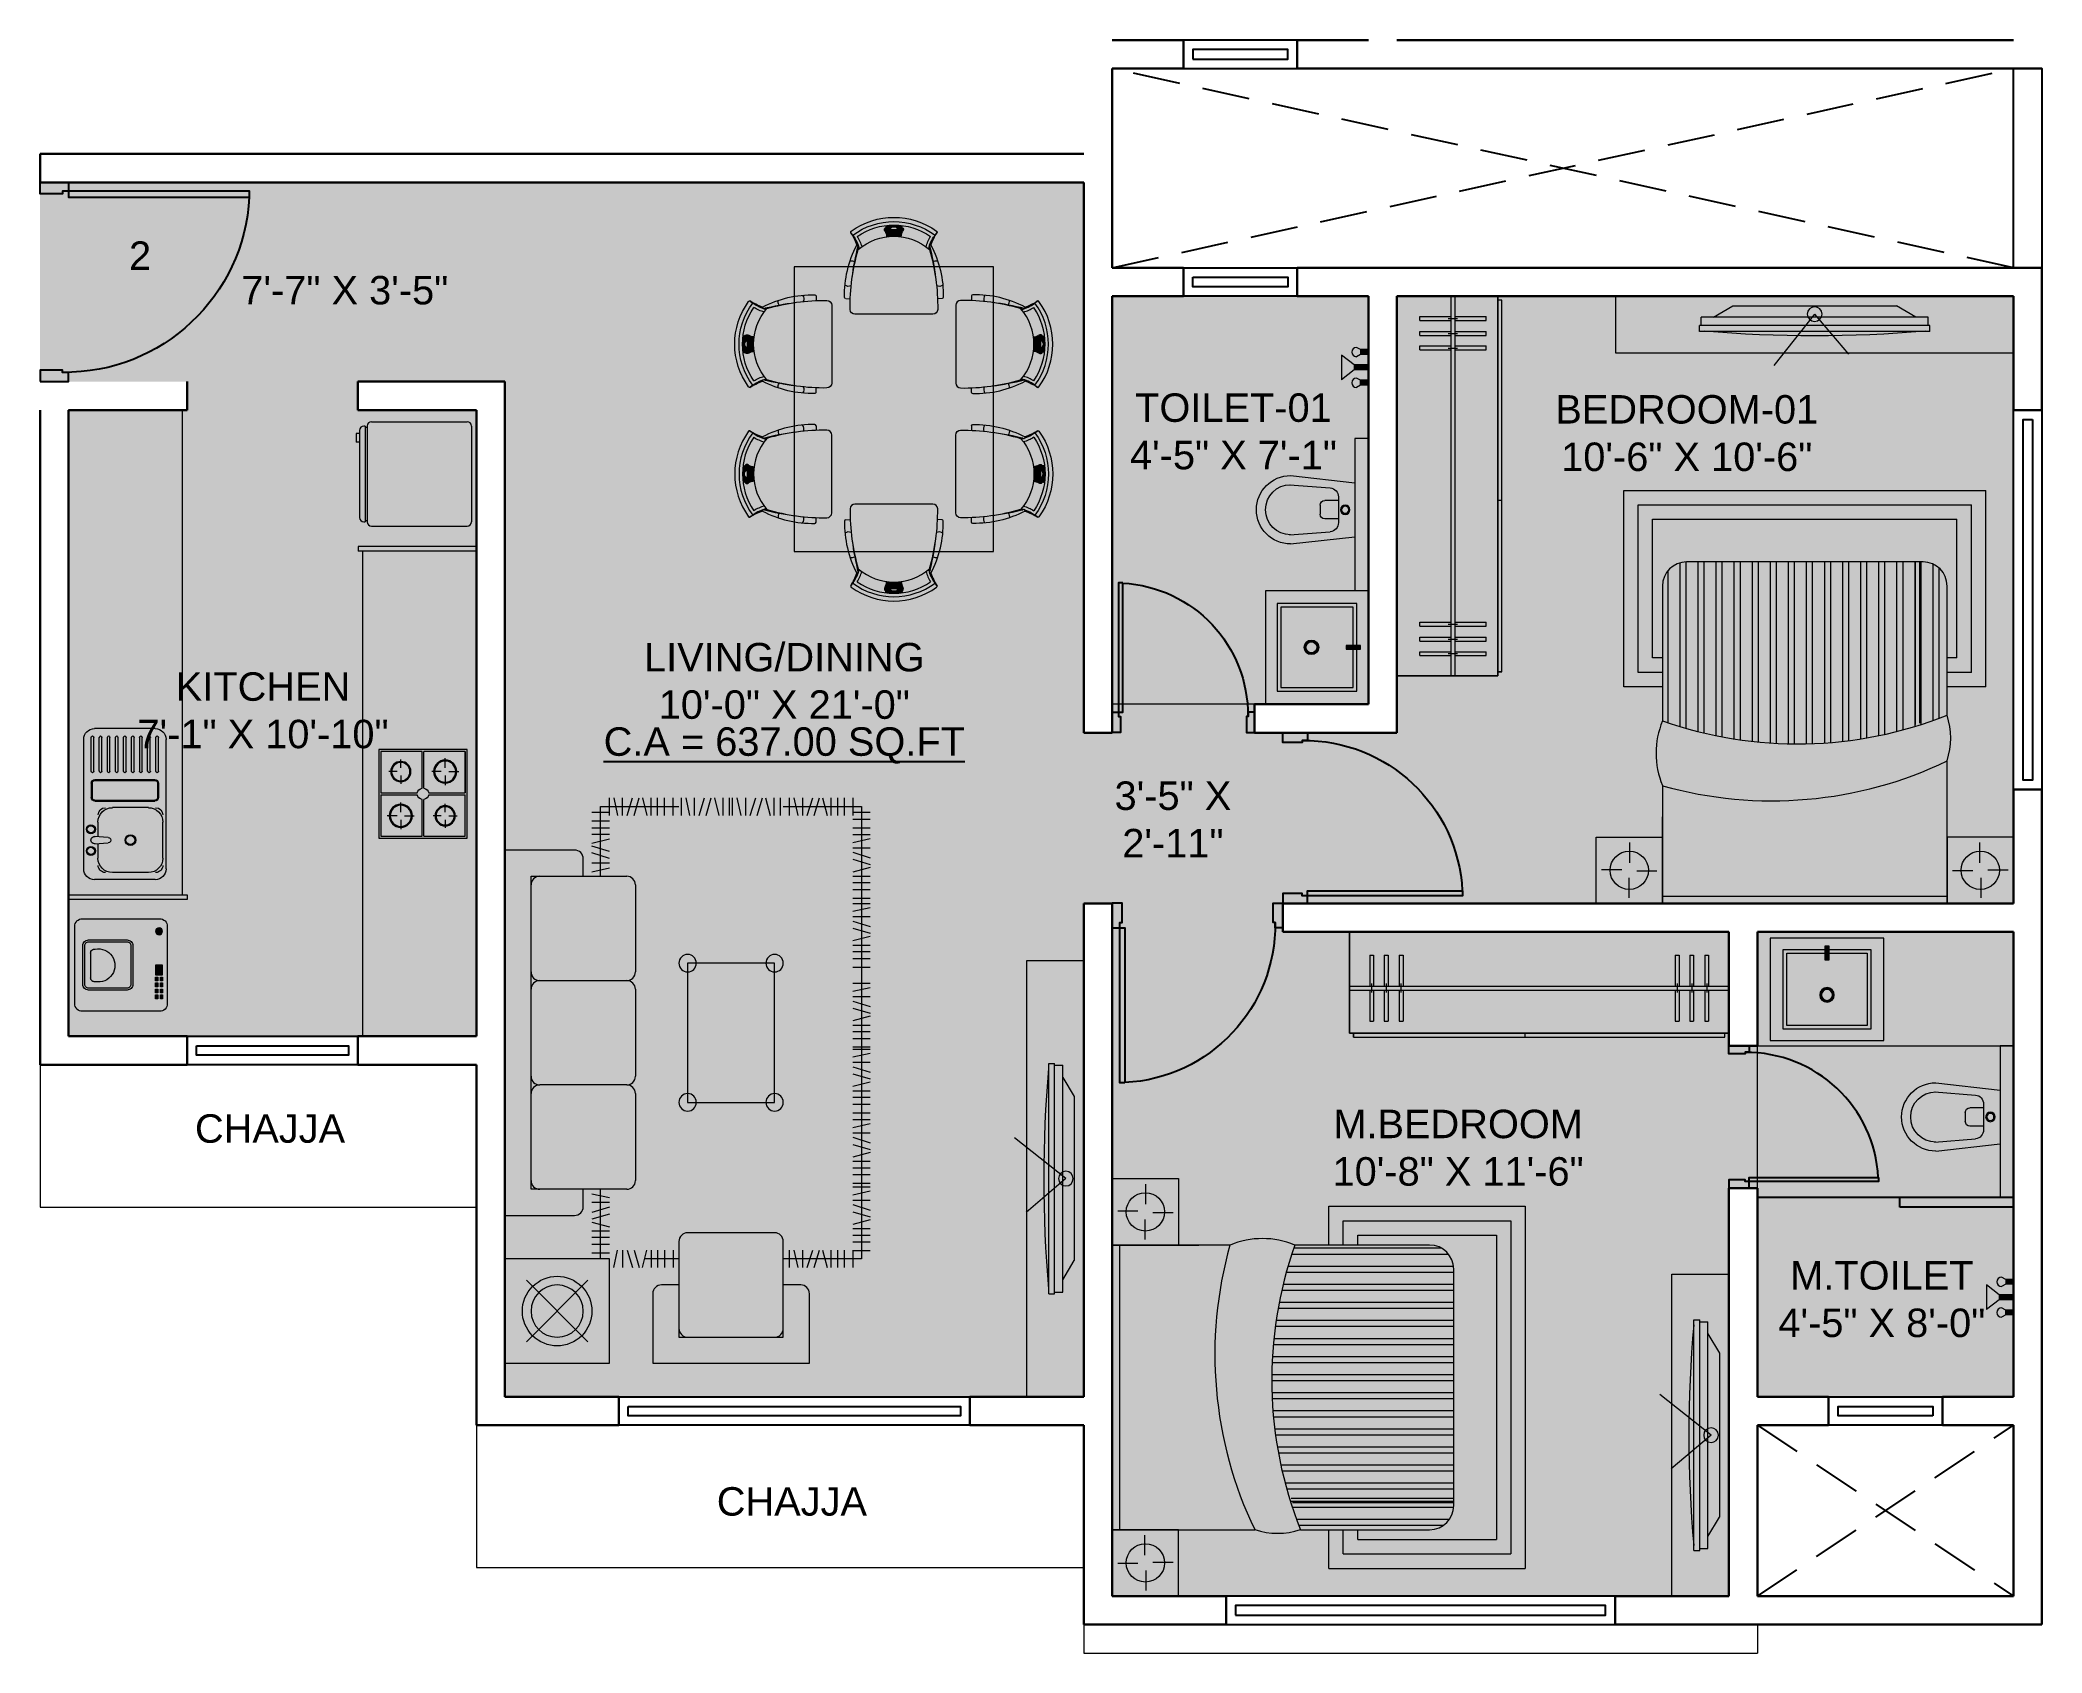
# Model space of a CAD drawing. Header units: inches. Extents: x -5.8 to 4.8, y -4.2 to 4.3.
import ezdxf

# ---------------------------------------------------------------- set-up
doc = ezdxf.new("R2010")
doc.units = ezdxf.units.IN
doc.header["$MEASUREMENT"] = 0
doc.linetypes.add('DASHED', pattern=[0.75, 0.5, -0.25])
doc.linetypes.add('DASHED2', pattern=[0.375, 0.25, -0.125])
for name, color, linetype, lineweight in [('chajja', 37, 'Continuous', 20), ('DL', 253, 'Continuous', 20), ('DOOR', 252, 'Continuous', 25), ('Duct', 153, 'DASHED', 25), ('floor', 8, 'Continuous', 13), ('FURINTURE', 7, 'Continuous', 18), ('text', 7, 'Continuous', 25), ('WALL', 7, 'Continuous', 30), ('WINDOW', 140, 'Continuous', 25)]:
    doc.layers.add(name, color=color, linetype=linetype, lineweight=lineweight)
doc.layers.add('FUR HATCH', color=7, linetype='Continuous', lineweight=5, true_color=0xffffff)
doc.styles.add('ARIAL', font='arial.ttf')

msp = doc.modelspace()

# ---------------------------------------------------------------- texts
at = {"layer": 'text', "char_height": 0.15, "style": 'ARIAL'}
for s, insert, width, attachment_point in [('{\\C1;2}', (-5.223, 3.119, 0), 1.82284, 8), ('7\'-7" X 3\'-5"', (-4.144, 2.935), 1.82284, 8), ('TOILET-01 \\P4\'-5" X 7\'-1"', (0.539, 2.066), 1.82284, 8), ('BEDROOM-01 \\P10\'-6" X 10\'-6"', (2.928, 2.057), 1.82284, 8), ('LIVING/DINING \\P10\'-0" X 21\'-0"', (-1.828, 0.751), 1.82284, 8), ('KITCHEN \\P7\'-1" X 10\'-10"', (-4.575, 0.596), 1.82284, 8), ('{\\L\\C1;C.A = 637.00 SQ.FT\\P }', (-1.828, 0.267), 2.23342, 8), ('3\'-5" X 2\'-11"', (0.22, 0.023), 0.8302, 8), ('CHAJJA', (-4.538, -1.331), 2.38649, 2), ('M.BEDROOM\\P10\'-8" X 11\'-6"', (1.723, -1.709), 1.82284, 8), ('M.TOILET \\P4\'-5" X 8\'-0"', (3.956, -2.507), 1.82284, 8), ('CHAJJA', (-1.788, -3.296), 2.38649, 2)]:
    msp.add_mtext(s, dxfattribs=dict(at, insert=insert, width=width, attachment_point=attachment_point))

# ---------------------------------------------------------------- blocks, each defined once
blk = doc.blocks.new('A$C753C12D7')
at = {"layer": 'FUR HATCH', "true_color": 0xffffff}
h = blk.add_hatch(color=7, dxfattribs=at)
h.paths.add_polyline_path([(0.222, 2.101), (1.978, 2.101), (1.978, 1.217), (1.85, 1.217), (1.85, 1.141), (2.054, 1.141), (2.054, 2.177), (0.146, 2.177), (0.146, 1.141), (0.35, 1.141), (0.35, 1.217), (0.222, 1.217)])
h.paths.add_polyline_path([(0.222, 1.217), (0.35, 1.217), (0.35, 1.294), (0.298, 1.294), (0.298, 2.025), (1.902, 2.025), (1.902, 1.294), (1.85, 1.294), (1.85, 1.217), (1.978, 1.217), (1.978, 2.101), (0.222, 2.101)], flags=16)
for points in [[(0.298, 2.025), (0.298, 1.294), (0.35, 1.294), (0.35, 1.673, -0.414214), (0.477, 1.8), (1.723, 1.8, -0.414214), (1.85, 1.673), (1.85, 1.294), (1.902, 1.294), (1.902, 2.025)], [(0.35, 0.963, 0.200363), (0.35, 0.621), (0.35, 0.038), (1.85, 0.038), (1.85, 0.35), (1.85, 0.456), (1.85, 0.752, 0.162065), (1.85, 0.993), (1.85, 1.673, 0.414214), (1.723, 1.8), (0.477, 1.8, 0.414214), (0.35, 1.673)], [(1.85, 0.038), (0.35, 0.038), (0.35, 0), (1.85, 0)]]:
    blk.add_hatch(color=7, dxfattribs=at).paths.add_polyline_path(points)
h = blk.add_hatch(color=7, dxfattribs=at)
h.paths.add_polyline_path([(1.85, 0.35), (1.85, 0), (2.2, 0), (2.2, 0.35)])
h.paths.add_polyline_path([(0, 0), (0.35, 0), (0.35, 0.35), (0, 0.35)])
at = {"layer": 'FURINTURE'}
h = blk.add_hatch(dxfattribs=at)
h.set_pattern_fill('ANSI32', color=256, scale=0.01, angle=45, style=0)
h.set_pattern_definition([(90, (-66.16345, 392.39891), (-0.09525, 0), []), (90, (-66.1317, 392.43066), (-0.09525, 0), [])])
h.paths.add_polyline_path([(0.477, 1.8, 0.414214), (0.35, 1.673), (0.35, 0.963, 0.182112), (1.85, 0.993), (1.85, 1.673, 0.414214), (1.723, 1.8)])
for p, q in [((0.146, 2.177), (2.054, 2.177)), ((0.146, 1.141), (0.146, 2.177)), ((2.054, 1.141), (2.054, 2.177)), ((0.222, 2.101), (1.978, 2.101)), ((0.222, 1.217), (0.222, 2.101)), ((0.298, 2.025), (1.902, 2.025)), ((0.298, 1.294), (0.298, 2.025)), ((1.902, 1.294), (1.902, 2.025)), ((1.978, 1.217), (1.978, 2.101)), ((1.723, 1.8), (0.477, 1.8)), ((1.684, 0.944), (1.684, 1.8)), ((1.706, 0.95), (1.706, 1.8)), ((0.35, 1.673), (0.35, 0.963)), ((1.85, 0.993), (1.85, 1.673)), ((0.35, 1.294), (0.298, 1.294)), ((1.902, 1.294), (1.85, 1.294)), ((0.35, 1.217), (0.222, 1.217)), ((1.978, 1.217), (1.85, 1.217)), ((0.35, 1.141), (0.146, 1.141)), ((2.054, 1.141), (1.85, 1.141)), ((1.85, 0), (1.85, 0.752)), ((0.35, 0.621), (0.35, 0)), ((0.35, 0), (0.35, 0.456)), ((1.85, 0), (1.85, 0.456)), ((0.178, 0.215), (0.178, 0.321)), ((2.022, 0.215), (2.022, 0.321)), ((0.135, 0.178), (0.029, 0.178)), ((0.172, 0.135), (0.172, 0.029)), ((0.215, 0.172), (0.321, 0.172)), ((1.985, 0.172), (1.879, 0.172)), ((2.028, 0.135), (2.028, 0.029)), ((2.065, 0.178), (2.171, 0.178)), ((0.35, 0.038), (1.85, 0.038)), ((0.35, 0), (1.85, 0))]:
    blk.add_line(p, q, dxfattribs=at)
for points in [[(0, 0.35), (0.35, 0.35), (0.35, 0), (0, 0)], [(2.2, 0.35), (1.85, 0.35), (1.85, 0), (2.2, 0)]]:
    blk.add_lwpolyline(points, close=True, dxfattribs=at)
for centre in [(0.175, 0.175), (2.025, 0.175)]:
    blk.add_circle(centre, 0.101, dxfattribs=at)
for centre, radius, start, end in [((0.477, 1.673), 0.127, 90, 180), ((1.723, 1.673), 0.127, 0, 90), ((0.759, 0.792), 0.443, 157.3401, 202.6599), ((1.061, 2.969), 2.128, 250.4923, 291.7768), ((1.488, 0.872), 0.381, 341.5888, 18.4112), ((0.927, 2.674), 2.133, 254.3, 295.639)]:
    blk.add_arc(centre, radius, start, end, dxfattribs=at)
blk = doc.blocks.new('5SF48')
at = {"layer": 'FUR HATCH', "true_color": 0xffffff}
for points in [[(804.968, -39.411), (804.345, -39.411), (804.345, -39.386), (804.968, -39.386)], [(804.945, -39.411), (804.345, -39.411), (804.345, -41.966), (804.945, -41.966)]]:
    blk.add_hatch(color=7, dxfattribs=at).paths.add_polyline_path(points)
at = {"layer": 'FURINTURE'}
for p, q in [((804.345, -39.386), (804.968, -39.386)), ((804.345, -39.386), (804.345, -41.966)), ((804.345, -39.411), (804.968, -39.411)), ((804.945, -39.411), (804.945, -41.966)), ((804.968, -39.386), (804.968, -39.411)), ((804.394, -40.922), (804.394, -40.456)), ((804.394, -40.456), (804.86, -40.456)), ((804.404, -40.466), (804.622, -40.466)), ((804.404, -40.466), (804.404, -40.684)), ((804.404, -40.684), (804.404, -40.466)), ((804.51, -40.552), (804.51, -40.501)), ((804.622, -40.659), (804.622, -40.466)), ((804.632, -40.659), (804.632, -40.466)), ((804.632, -40.466), (804.85, -40.466)), ((804.744, -40.552), (804.744, -40.509)), ((804.85, -40.466), (804.85, -40.684)), ((804.86, -40.456), (804.86, -40.922)), ((804.49, -40.572), (804.439, -40.572)), ((804.51, -40.593), (804.51, -40.643)), ((804.531, -40.572), (804.581, -40.572)), ((804.744, -40.593), (804.744, -40.636)), ((804.764, -40.572), (804.807, -40.572)), ((804.597, -40.684), (804.404, -40.684)), ((804.597, -40.694), (804.404, -40.694)), ((804.404, -40.912), (804.404, -40.694)), ((804.622, -40.912), (804.622, -40.719)), ((804.632, -40.912), (804.632, -40.719)), ((804.85, -40.684), (804.657, -40.684)), ((804.85, -40.694), (804.657, -40.694)), ((804.85, -40.694), (804.85, -40.912)), ((804.49, -40.805), (804.447, -40.805)), ((804.51, -40.785), (804.51, -40.742)), ((804.51, -40.826), (804.51, -40.869)), ((804.531, -40.805), (804.574, -40.805)), ((804.724, -40.805), (804.673, -40.805)), ((804.744, -40.786), (804.744, -40.734)), ((804.744, -40.826), (804.744, -40.876)), ((804.764, -40.805), (804.815, -40.805)), ((804.86, -40.922), (804.394, -40.922)), ((804.622, -40.912), (804.404, -40.912)), ((804.85, -40.912), (804.632, -40.912)), ((804.945, -41.966), (804.345, -41.966))]:
    blk.add_line(p, q, dxfattribs=at)
for centre, radius in [((804.51, -40.572), 0.0608), ((804.51, -40.572), 0.0558), ((804.744, -40.572), 0.0532), ((804.744, -40.572), 0.0482), ((804.51, -40.805), 0.0532), ((804.51, -40.805), 0.0482), ((804.744, -40.805), 0.0608), ((804.744, -40.805), 0.0558)]:
    blk.add_circle(centre, radius, dxfattribs=at)
for start, end in [(99.5941, 170.4059), (189.5941, 260.4059), (9.5941, 80.4059), (279.5941, 350.4059)]:
    blk.add_arc((804.627, -40.689), 0.0304, start, end, dxfattribs=at)
blk = doc.blocks.new('5S4DF8R')
at = {"layer": 'FUR HATCH', "true_color": 0xffffff}
for points in [[(806.495, -49.531), (805.895, -49.531), (805.895, -52.086), (806.495, -52.086)], [(806.495, -52.086), (805.87, -52.086), (805.87, -52.111), (806.495, -52.111)]]:
    blk.add_hatch(color=7, dxfattribs=at).paths.add_polyline_path(points)
at = {"layer": 'FURINTURE'}
for p, q in [((805.981, -51.95), (805.981, -51.267)), ((806.021, -51.435), (806.021, -51.258)), ((806.035, -51.435), (806.035, -51.258)), ((806.038, -51.21), (806.358, -51.21)), ((806.064, -51.435), (806.064, -51.258)), ((806.078, -51.435), (806.078, -51.258)), ((806.107, -51.435), (806.107, -51.258)), ((806.12, -51.435), (806.12, -51.258)), ((806.149, -51.435), (806.149, -51.258)), ((806.163, -51.435), (806.163, -51.258)), ((806.192, -51.435), (806.192, -51.258)), ((806.205, -51.435), (806.205, -51.258)), ((806.234, -51.435), (806.234, -51.258)), ((806.248, -51.435), (806.248, -51.258)), ((806.277, -51.435), (806.277, -51.258)), ((806.29, -51.435), (806.29, -51.258)), ((806.319, -51.435), (806.319, -51.258)), ((806.333, -51.435), (806.333, -51.258)), ((806.362, -51.435), (806.362, -51.258)), ((806.375, -51.435), (806.375, -51.258)), ((806.415, -51.95), (806.415, -51.267)), ((806.356, -51.479), (806.04, -51.479)), ((806.021, -51.498), (806.021, -51.574)), ((806.026, -51.498), (806.026, -51.574)), ((806.356, -51.484), (806.04, -51.484)), ((806.356, -51.588), (806.04, -51.588)), ((806.37, -51.498), (806.37, -51.574)), ((806.375, -51.498), (806.375, -51.574)), ((806.356, -51.593), (806.04, -51.593)), ((806.074, -51.627), (806.264, -51.627)), ((805.998, -51.893), (805.998, -51.703)), ((806.287, -51.784), (806.358, -51.779)), ((806.339, -51.78), (806.339, -51.703)), ((806.358, -51.817), (806.287, -51.812)), ((806.339, -51.893), (806.339, -51.816)), ((806.038, -52.006), (806.358, -52.006)), ((806.074, -51.968), (806.264, -51.968))]:
    blk.add_line(p, q, dxfattribs=at)
for points in [[(805.895, -49.531), (806.495, -49.531), (806.495, -52.086), (805.895, -52.086), (805.895, -49.531)], [(806.495, -52.086), (805.87, -52.086), (805.87, -52.111), (806.495, -52.111), (806.495, -52.086)]]:
    blk.add_lwpolyline(points, dxfattribs=at)
for centre, major_axis, start_param, end_param in [((806.038, -51.267), (-0.0402, 0.0402), -0.785398, 0.785398), ((806.031, -51.258), (0.0067, 0.0067), 1.077499, 2.356194), ((806.025, -51.258), (-0.0067, 0.0067), 3.926991, 5.205686), ((806.073, -51.258), (0.0067, 0.0067), 1.077499, 2.356194), ((806.068, -51.258), (-0.0067, 0.0067), 3.926991, 5.205686), ((806.116, -51.258), (0.0067, 0.0067), 1.077499, 2.356194), ((806.111, -51.258), (-0.0067, 0.0067), 3.926991, 5.205686), ((806.159, -51.258), (0.0067, 0.0067), 1.077499, 2.356194), ((806.153, -51.258), (-0.0067, 0.0067), 3.926991, 5.205686), ((806.201, -51.258), (0.0067, 0.0067), 1.077499, 2.356194), ((806.196, -51.258), (-0.0067, 0.0067), 3.926991, 5.205686), ((806.244, -51.258), (0.0067, 0.0067), 1.077499, 2.356194), ((806.238, -51.258), (-0.0067, 0.0067), 3.926991, 5.205686), ((806.286, -51.258), (0.0067, 0.0067), 1.077499, 2.356194), ((806.281, -51.258), (-0.0067, 0.0067), 3.926991, 5.205686), ((806.329, -51.258), (0.0067, 0.0067), 1.077499, 2.356194), ((806.323, -51.258), (-0.0067, 0.0067), 3.926991, 5.205686), ((806.358, -51.267), (0.0402, 0.0402), 5.497787, 7.068583), ((806.371, -51.258), (0.0067, 0.0067), 1.077499, 2.356194), ((806.366, -51.258), (-0.0067, 0.0067), 3.926991, 5.205686), ((806.031, -51.435), (-0.0067, 0.0067), 0.785398, 2.064093), ((806.04, -51.498), (0.0134, 0.0134), 0.785398, 2.356194), ((806.025, -51.435), (0.0067, 0.0067), 4.219092, 5.497787), ((806.073, -51.435), (-0.0067, 0.0067), 0.785398, 2.064093), ((806.068, -51.435), (0.0067, 0.0067), 4.219092, 5.497787), ((806.116, -51.435), (-0.0067, 0.0067), 0.785398, 2.064093), ((806.111, -51.435), (0.0067, 0.0067), 4.219092, 5.497787), ((806.159, -51.435), (-0.0067, 0.0067), 0.785398, 2.064093), ((806.153, -51.435), (0.0067, 0.0067), 4.219092, 5.497787), ((806.201, -51.435), (-0.0067, 0.0067), 0.785398, 2.064093), ((806.196, -51.435), (0.0067, 0.0067), 4.219092, 5.497787), ((806.244, -51.435), (-0.0067, 0.0067), 0.785398, 2.064093), ((806.238, -51.435), (0.0067, 0.0067), 4.219092, 5.497787), ((806.286, -51.435), (-0.0067, 0.0067), 0.785398, 2.064093), ((806.281, -51.435), (0.0067, 0.0067), 4.219092, 5.497787), ((806.329, -51.435), (-0.0067, 0.0067), 0.785398, 2.064093), ((806.323, -51.435), (0.0067, 0.0067), 4.219092, 5.497787), ((806.356, -51.498), (-0.0134, 0.0134), 3.926991, 5.497787), ((806.371, -51.435), (-0.0067, 0.0067), 0.785398, 2.064093), ((806.366, -51.435), (0.0067, 0.0067), 4.219092, 5.497787), ((806.04, -51.574), (-0.0134, 0.0134), 0.785398, 2.356194), ((806.04, -51.498), (-0.0101, 0.0101), -0.785398, 0.785398), ((806.04, -51.574), (-0.0101, 0.0101), 0.785398, 2.356194), ((806.356, -51.498), (0.0101, 0.0101), 5.497787, 7.068583), ((806.356, -51.574), (0.0134, 0.0134), 3.926991, 5.497787), ((806.356, -51.574), (0.0101, 0.0101), 3.926991, 5.497787), ((806.074, -51.703), (-0.0536, 0.0536), -0.785398, 0.785398), ((806.036, -51.665), (0.0268, 0.0268), 0.785398, 2.356194), ((806.264, -51.703), (0.0536, 0.0536), 5.497787, 7.068583), ((806.301, -51.665), (-0.0268, 0.0268), 3.926991, 5.497787), ((806.169, -51.798), (-0.0201, 0.0201), 4.712389, 10.995574), ((806.169, -51.798), (0.0168, 0.0168), 4.712389, 10.995574), ((806.287, -51.798), (0.0101, 0.0101), 0.785398, 3.926991), ((806.377, -51.741), (-0.0168, 0.0168), -1.570796, 4.712389), ((806.377, -51.741), (0.0134, 0.0134), 4.712389, 10.995574), ((806.358, -51.798), (0.0134, 0.0134), 3.793854, 7.20172), ((806.074, -51.893), (-0.0536, 0.0536), 0.785398, 2.356194), ((806.264, -51.893), (0.0536, 0.0536), 3.926991, 5.497787), ((806.377, -51.855), (0.0168, 0.0168), 4.712389, 10.995574), ((806.377, -51.855), (-0.0134, 0.0134), -1.570796, 4.712389), ((806.038, -51.95), (-0.0402, 0.0402), 0.785398, 2.356194), ((806.036, -51.931), (0.0268, 0.0268), 2.356194, 3.926991), ((806.301, -51.931), (-0.0268, 0.0268), 2.356194, 3.926991), ((806.358, -51.95), (0.0402, 0.0402), 3.926991, 5.497787)]:
    blk.add_ellipse(centre, major_axis=major_axis, ratio=1, start_param=start_param, end_param=end_param, dxfattribs=at)
blk = doc.blocks.new('A$C5A753C15')
at = {"layer": 'FUR HATCH', "ltscale": 0.1, "true_color": 0xffffff}
for points in [[(0, -2), (-0.533, -2), (-0.533, 0), (0, 0)], [(-0.533, -0.021), (-0.554, -0.021), (-0.554, -1.979), (-0.533, -1.979)]]:
    blk.add_hatch(color=7, dxfattribs=at).paths.add_polyline_path(points)
for points in [[(0, -2), (-0.533, -2), (-0.533, 0), (0, 0)], [(-0.533, -0.021), (-0.554, -0.021), (-0.554, -1.979), (-0.533, -1.979)]]:
    blk.add_lwpolyline(points, close=True)
at = {"layer": 'FURINTURE', "ltscale": 0.1}
for p, q in [((-0.533, 0), (-0.533, -2)), ((0, 0), (-0.533, 0)), ((-0.307, 0), (-0.307, -2)), ((-0.286, 0), (-0.286, -2)), ((0, 0), (0, -2)), ((-0.554, -0.021), (-0.554, -1.979)), ((-0.554, -0.021), (-0.533, -0.021)), ((-0.471, -0.107), (-0.471, -0.127)), ((-0.307, -0.107), (-0.471, -0.107)), ((-0.307, -0.127), (-0.471, -0.127)), ((-0.307, -0.183), (-0.471, -0.183)), ((-0.471, -0.183), (-0.471, -0.204)), ((-0.307, -0.204), (-0.471, -0.204)), ((-0.271, -0.117), (-0.319, -0.117)), ((-0.271, -0.193), (-0.319, -0.193)), ((-0.122, -0.107), (-0.286, -0.107)), ((-0.122, -0.127), (-0.286, -0.127)), ((-0.122, -0.183), (-0.286, -0.183)), ((-0.122, -0.204), (-0.286, -0.204)), ((-0.122, -0.107), (-0.122, -0.127)), ((-0.122, -0.183), (-0.122, -0.204)), ((-0.471, -0.262), (-0.471, -0.283)), ((-0.307, -0.262), (-0.471, -0.262)), ((-0.307, -0.283), (-0.471, -0.283)), ((-0.271, -0.272), (-0.319, -0.272)), ((-0.122, -0.262), (-0.286, -0.262)), ((-0.122, -0.283), (-0.286, -0.283)), ((-0.122, -0.262), (-0.122, -0.283)), ((-0.533, -0.925), (-0.554, -0.925)), ((-0.471, -1.717), (-0.471, -1.738)), ((-0.307, -1.717), (-0.471, -1.717)), ((-0.307, -1.738), (-0.471, -1.738)), ((-0.271, -1.727), (-0.319, -1.727)), ((-0.122, -1.717), (-0.286, -1.717)), ((-0.122, -1.738), (-0.286, -1.738)), ((-0.122, -1.717), (-0.122, -1.738)), ((-0.307, -1.794), (-0.471, -1.794)), ((-0.471, -1.794), (-0.471, -1.814)), ((-0.307, -1.814), (-0.471, -1.814)), ((-0.471, -1.873), (-0.471, -1.893)), ((-0.307, -1.873), (-0.471, -1.873)), ((-0.307, -1.893), (-0.471, -1.893)), ((-0.271, -1.804), (-0.319, -1.804)), ((-0.271, -1.883), (-0.319, -1.883)), ((-0.122, -1.794), (-0.286, -1.794)), ((-0.122, -1.814), (-0.286, -1.814)), ((-0.122, -1.873), (-0.286, -1.873)), ((-0.122, -1.893), (-0.286, -1.893)), ((-0.122, -1.794), (-0.122, -1.814)), ((-0.122, -1.873), (-0.122, -1.893)), ((-0.554, -1.979), (-0.533, -1.979)), ((0, -2), (-0.533, -2))]:
    blk.add_line(p, q, dxfattribs=at)
blk = doc.blocks.new('door 1-flat-3-flat-35')
at = {"layer": 'DOOR'}
for points in [[(-164.408, -137.967), (-164.408, -138.096), (-164.367, -138.096), (-164.367, -138.069), (-164.357, -138.069), (-164.357, -137.967), (-164.408, -137.967)], [(-163.508, -137.967), (-163.508, -138.096), (-163.549, -138.096), (-163.549, -138.069), (-163.56, -138.069), (-163.56, -137.967), (-163.508, -137.967)]]:
    blk.add_lwpolyline(points, dxfattribs=at)
blk.add_lwpolyline([(-163.575, -138.913), (-163.549, -138.913), (-163.549, -138.096), (-163.575, -138.096)], close=True, dxfattribs=at)
at = {"layer": 'DOOR', "color": 8, "ltscale": 0.25}
blk.add_arc((-163.533, -138.079), 0.834, 179.3139, 267.0871, dxfattribs=at)
blk = doc.blocks.new('door 1-flat-3-flat-37')
at = {"layer": 'DOOR'}
blk.add_lwpolyline([(-162.065, -190.838), (-162.065, -190.807), (-161.112, -190.807), (-161.112, -190.838)], close=True, dxfattribs=at)
for points in [[(-160.962, -190.76), (-161.112, -190.76), (-161.112, -190.807), (-161.081, -190.807), (-161.081, -190.82), (-160.962, -190.82), (-160.962, -190.76)], [(-160.962, -191.81), (-161.112, -191.81), (-161.112, -191.762), (-161.081, -191.762), (-161.081, -191.749), (-160.962, -191.749), (-160.962, -191.81)]]:
    blk.add_lwpolyline(points, dxfattribs=at)
at = {"layer": 'DOOR', "color": 8, "ltscale": 0.25}
blk.add_arc((-161.093, -190.788), 0.973, 182.9129, 270.6861, dxfattribs=at)
blk = doc.blocks.new('door 1-flat-3-flat-38')
at = {"layer": 'DOOR'}
for points in [[(-137.967, 164.408), (-138.096, 164.408), (-138.096, 164.367), (-138.069, 164.367), (-138.069, 164.357), (-137.967, 164.357), (-137.967, 164.408)], [(-137.967, 163.508), (-138.096, 163.508), (-138.096, 163.549), (-138.069, 163.549), (-138.069, 163.56), (-137.967, 163.56), (-137.967, 163.508)]]:
    blk.add_lwpolyline(points, dxfattribs=at)
blk.add_lwpolyline([(-138.913, 163.575), (-138.913, 163.549), (-138.096, 163.549), (-138.096, 163.575)], close=True, dxfattribs=at)
at = {"layer": 'DOOR', "color": 8, "ltscale": 0.25}
blk.add_arc((-138.079, 163.533), 0.834, 89.3139, 177.0871, dxfattribs=at)
blk = doc.blocks.new('door 1-flat-3-flat-39')
at = {"layer": 'DOOR'}
blk.add_lwpolyline([(-136.313, 115.761), (-136.291, 115.761), (-136.291, 115.08), (-136.313, 115.08)], close=True, dxfattribs=at)
for points in [[(-137.007, 114.973), (-137.007, 115.08), (-136.973, 115.08), (-136.973, 115.058), (-136.964, 115.058), (-136.964, 114.973), (-137.007, 114.973)], [(-136.257, 114.973), (-136.257, 115.08), (-136.291, 115.08), (-136.291, 115.058), (-136.3, 115.058), (-136.3, 114.973), (-136.257, 114.973)]]:
    blk.add_lwpolyline(points, dxfattribs=at)
at = {"layer": 'DOOR', "color": 8, "ltscale": 0.25}
blk.add_arc((-136.277, 115.066), 0.695, 92.9129, 180.6861, dxfattribs=at)
blk = doc.blocks.new('door 1-flat-3-flat-1-flat-6')
at = {"layer": 'DOOR'}
blk.add_lwpolyline([(-162.065, -190.838), (-162.065, -190.807), (-161.112, -190.807), (-161.112, -190.838)], close=True, dxfattribs=at)
for points in [[(-160.962, -190.76), (-161.112, -190.76), (-161.112, -190.807), (-161.081, -190.807), (-161.081, -190.82), (-160.962, -190.82), (-160.962, -190.76)], [(-160.962, -191.81), (-161.112, -191.81), (-161.112, -191.762), (-161.081, -191.762), (-161.081, -191.749), (-160.962, -191.749), (-160.962, -191.81)]]:
    blk.add_lwpolyline(points, dxfattribs=at)
at = {"layer": 'DOOR', "color": 8, "ltscale": 0.25}
blk.add_arc((-161.093, -190.788), 0.973, 182.9129, 270.6861, dxfattribs=at)
blk = doc.blocks.new('A$C512118B0')
at = {"layer": 'FUR HATCH', "true_color": 0xffffff}
for points in [[(0, 0.5), (0, 0), (0.45, 0), (0.45, 0.5)], [(0.384, 0.074), (0.384, 0.426), (0.066, 0.426), (0.066, 0.258), (0.098, 0.258), (0.098, 0.242), (0.066, 0.074)]]:
    blk.add_hatch(color=7, dxfattribs=at).paths.add_polyline_path(points)
at = {"layer": 'FUR HATCH'}
h = blk.add_hatch(color=131, dxfattribs=at)
h.paths.add_polyline_path([(0.282, 0.25, -1), (0.218, 0.25, -1)])
h.paths.add_polyline_path([(0.274, 0.25, -1), (0.226, 0.25, -1)], flags=16)
blk.add_hatch(color=253, dxfattribs=at).paths.add_polyline_path([(0.098, 0.242), (0.098, 0.258), (0.034, 0.258), (0.034, 0.242)])
at = {"layer": 'FURINTURE'}
for points in [[(0, 0.5), (0.45, 0.5), (0.45, 0), (0, 0)], [(0.034, 0.242), (0.098, 0.242), (0.098, 0.258), (0.034, 0.258)]]:
    blk.add_lwpolyline(points, close=True, dxfattribs=at)
for points in [[(0.05, 0.242), (0.05, 0.058), (0.4, 0.058), (0.4, 0.442), (0.05, 0.442), (0.05, 0.258)], [(0.066, 0.242), (0.066, 0.074), (0.384, 0.074), (0.384, 0.426), (0.066, 0.426), (0.066, 0.258)]]:
    blk.add_lwpolyline(points, dxfattribs=at)
for radius in [0.032, 0.024]:
    blk.add_circle((0.25, 0.25), radius, dxfattribs=at)
blk = doc.blocks.new('5')
at = {"layer": 'FUR HATCH', "true_color": 0xffffff}
blk.add_hatch(color=7, dxfattribs=at).paths.add_polyline_path([(963.776, -44.633), (964.376, -44.633), (964.376, -45.983), (963.776, -45.983)])
at = {"layer": 'FURINTURE'}
blk.add_line((964.376, -45.983), (964.376, -44.633), dxfattribs=at)
at = {"layer": 'FURINTURE', "extrusion": (0, 0, -1), "xscale": 1.199999999999999, "yscale": 1.199999999999999, "zscale": -1.199999999999999, "rotation": 180}
blk.add_blockref('A$C512118B0', (-963.808, -45.316), dxfattribs=at)
blk = doc.blocks.new('dg')
at = {"layer": 'FUR HATCH', "true_color": 0xffffff}
blk.add_hatch(color=7, dxfattribs=at).paths.add_polyline_path([(940.116, -44.345), (940.187, -44.345), (940.187, -43.545), (940.116, -43.545)])
h = blk.add_hatch(color=7, dxfattribs=at)
edge = h.paths.add_edge_path()
edge.add_line((940.187, -43.778), (940.187, -44.062))
edge.add_line((940.187, -44.062), (940.526, -44.1))
edge.add_arc((940.526, -43.92), 0.18, 270, 450)
edge.add_line((940.526, -43.74), (940.187, -43.778))
at = {"layer": 'FURINTURE'}
for p, q in [((940.526, -43.74), (940.187, -43.778)), ((940.187, -43.778), (940.187, -44.062)), ((940.274, -43.852), (940.274, -43.988)), ((940.274, -43.872), (940.346, -43.872)), ((940.532, -43.788), (940.317, -43.805)), ((940.274, -43.968), (940.346, -43.968)), ((940.37, -43.896), (940.37, -43.944)), ((940.526, -44.1), (940.187, -44.062)), ((940.532, -44.052), (940.317, -44.036))]:
    blk.add_line(p, q, dxfattribs=at)
blk.add_lwpolyline([(940.116, -43.545), (940.187, -43.545), (940.187, -44.345), (940.116, -44.345), (940.116, -43.545)], dxfattribs=at)
for radius in [0.0249, 0.0189]:
    blk.add_circle((940.238, -43.92), radius, dxfattribs=at)
for centre, radius, start, end in [((940.526, -43.92), 0.18, 270, 90), ((940.322, -43.852), 0.048, 96.6792, 180), ((940.346, -43.896), 0.024, 0, 90), ((940.526, -43.92), 0.132, 270, 90), ((940.322, -43.988), 0.048, 180, 263.3208), ((940.346, -43.944), 0.024, 270, 0)]:
    blk.add_arc(centre, radius, start, end, dxfattribs=at)
blk = doc.blocks.new('aaaa')
at = {"layer": 'FUR HATCH', "ltscale": 0.1, "true_color": 0xffffff}
blk.add_hatch(color=7, dxfattribs=at).paths.add_polyline_path([(938.812, -42.795), (938.812, -43.095), (936.716, -43.095), (936.716, -42.795)])
at = {"layer": 'FURINTURE'}
for p, q in [((937.165, -42.949), (937.165, -42.906)), ((937.165, -42.906), (938.362, -42.906)), ((937.23, -42.906), (937.332, -42.845)), ((938.196, -42.845), (937.332, -42.845)), ((937.764, -42.889), (937.586, -43.1)), ((937.764, -42.889), (937.979, -43.159)), ((938.297, -42.906), (938.196, -42.845)), ((938.362, -42.949), (938.362, -42.906)), ((937.157, -42.949), (938.371, -42.949)), ((937.157, -42.98), (937.157, -42.949)), ((937.157, -42.98), (938.371, -42.98)), ((938.371, -42.98), (938.371, -42.949))]:
    blk.add_line(p, q, dxfattribs=at)
blk.add_lwpolyline([(938.812, -43.095), (938.812, -42.795), (936.716, -42.795), (936.716, -43.095)], close=True, dxfattribs=at)
blk.add_circle((937.764, -42.889), 0.0387, dxfattribs=at)
blk.add_arc((937.764, -36.334), 6.67, 264.9983, 275.0017, dxfattribs=at)
blk = doc.blocks.new('w')
at = {"layer": 'FUR HATCH', "ltscale": 0.1, "true_color": 0xffffff}
blk.add_hatch(color=7, dxfattribs=at).paths.add_polyline_path([(941.616, -45.995), (941.916, -45.995), (941.916, -48.295), (941.616, -48.295)])
at = {"layer": 'FURINTURE'}
for p, q in [((941.726, -46.612), (941.666, -46.713)), ((941.77, -46.547), (941.726, -46.547)), ((941.726, -47.743), (941.726, -46.547)), ((941.77, -47.752), (941.77, -46.538)), ((941.8, -46.538), (941.77, -46.538)), ((941.8, -47.752), (941.8, -46.538)), ((941.666, -46.713), (941.666, -47.577)), ((941.71, -47.145), (941.98, -46.93)), ((941.71, -47.145), (941.92, -47.323)), ((941.726, -47.679), (941.666, -47.577)), ((941.77, -47.743), (941.726, -47.743)), ((941.8, -47.752), (941.77, -47.752))]:
    blk.add_line(p, q, dxfattribs=at)
blk.add_lwpolyline([(941.916, -45.995), (941.616, -45.995), (941.616, -48.295), (941.916, -48.295)], close=True, dxfattribs=at)
blk.add_circle((941.71, -47.145), 0.0387, dxfattribs=at)
blk.add_arc((935.155, -47.145), 6.67, 354.9983, 5.0017, dxfattribs=at)
blk = doc.blocks.new('A$C350F168F')
at = {"layer": 'FUR HATCH', "true_color": 0xffffff}
h = blk.add_hatch(color=7, dxfattribs=at)
edge = h.paths.add_edge_path()
edge.add_line((-1.4583, 0), (-1.4583, -0.3333))
edge.add_ellipse((-1.4167, -0.3333), major_axis=(-0.0295, -0.0295), ratio=1, start_angle=315, end_angle=405)
edge.add_line((-1.4167, -0.375), (-1.3333, -0.375))
edge.add_line((-1.3333, -0.375), (-1.3333, -0.125))
edge.add_line((-1.3333, -0.125), (-0.8333, -0.125))
edge.add_line((-0.8333, -0.125), (-0.8333, -0.375))
edge.add_line((-0.8333, -0.375), (-0.75, -0.375))
edge.add_ellipse((-0.75, -0.3333), major_axis=(0.0295, -0.0295), ratio=1, start_angle=-45, end_angle=45)
edge.add_line((-0.7083, -0.3333), (-0.7083, 0))
edge.add_line((-0.7083, 0), (-1.4583, 0))
for points in [[(-0.5, 0), (-0.5, -0.5), (0, -0.5), (0, 0)], [(-1.7083, -2.6667), (-1.7083, -0.5), (-0.5, -0.5), (-0.5, -2.6667)]]:
    blk.add_hatch(color=7, dxfattribs=at).paths.add_polyline_path(points)
at = {"layer": 'FUR HATCH'}
for color, points in [(9, [(-0.0008, -0.0003), (-0.0008, 0.0003), (-0.0002, 0.0003), (-0.0002, -0.0003)]), (13, [(0.0005, 0.0001), (0.0007, 0.0003), (0.0009, 0.0001), (0.0007, -0.0001)])]:
    blk.add_hatch(color=color, dxfattribs=at).paths.add_polyline_path(points)
at = {"layer": 'FUR HATCH', "true_color": 0xffffff}
h = blk.add_hatch(color=7, dxfattribs=at)
edge = h.paths.add_edge_path()
edge.add_ellipse((-1.2917, -0.1667), major_axis=(0.0295, -0.0295), ratio=1, start_angle=135, end_angle=225)
edge.add_line((-1.3333, -0.1667), (-1.3333, -0.5833))
edge.add_ellipse((-1.2917, -0.5833), major_axis=(0.0295, -0.0295), ratio=1, start_angle=225, end_angle=315)
edge.add_line((-1.2917, -0.625), (-0.875, -0.625))
edge.add_ellipse((-0.875, -0.5833), major_axis=(-0.0295, -0.0295), ratio=1, start_angle=45, end_angle=135)
edge.add_line((-0.8333, -0.5833), (-0.8333, -0.1667))
edge.add_ellipse((-0.875, -0.1667), major_axis=(-0.0295, -0.0295), ratio=1, start_angle=135, end_angle=225)
edge.add_line((-0.875, -0.125), (-1.2917, -0.125))
h = blk.add_hatch(color=7, dxfattribs=at)
edge = h.paths.add_edge_path()
edge.add_ellipse((-0.3333, -0.75), major_axis=(-0.0295, -0.0295), ratio=1, start_angle=225, end_angle=315)
edge.add_line((-0.375, -0.75), (-0.375, -0.8333))
edge.add_line((-0.375, -0.8333), (-0.1667, -0.8333))
edge.add_line((-0.1667, -0.8333), (-0.125, -0.8333))
edge.add_line((-0.125, -0.8333), (-0.125, -2.3333))
edge.add_line((-0.125, -2.3333), (-0.375, -2.3333))
edge.add_line((-0.375, -2.3333), (-0.375, -2.4167))
edge.add_ellipse((-0.3333, -2.4167), major_axis=(-0.0295, -0.0295), ratio=1, start_angle=315, end_angle=405)
edge.add_line((-0.3333, -2.4583), (0, -2.4583))
edge.add_line((0, -2.4583), (0, -0.7083))
edge.add_line((0, -0.7083), (-0.3333, -0.7083))
h = blk.add_hatch(color=7, dxfattribs=at)
edge = h.paths.add_edge_path()
edge.add_ellipse((-0.5833, -0.875), major_axis=(-0.0295, -0.0295), ratio=1, start_angle=225, end_angle=315)
edge.add_line((-0.625, -0.875), (-0.625, -1.2917))
edge.add_ellipse((-0.5833, -1.2917), major_axis=(0.0295, -0.0295), ratio=1, start_angle=225, end_angle=315)
edge.add_line((-0.5833, -1.3333), (-0.1667, -1.3333))
edge.add_ellipse((-0.1667, -1.2917), major_axis=(-0.0295, -0.0295), ratio=1, start_angle=45, end_angle=135)
edge.add_line((-0.125, -1.2917), (-0.125, -0.875))
edge.add_ellipse((-0.1667, -0.875), major_axis=(0.0295, -0.0295), ratio=1, start_angle=45, end_angle=135)
edge.add_line((-0.1667, -0.8333), (-0.5833, -0.8333))
h = blk.add_hatch(color=7, dxfattribs=at)
edge = h.paths.add_edge_path()
edge.add_ellipse((-0.5833, -1.375), major_axis=(-0.0295, -0.0295), ratio=1, start_angle=225, end_angle=315)
edge.add_line((-0.625, -1.375), (-0.625, -1.7917))
edge.add_ellipse((-0.5833, -1.7917), major_axis=(-0.0295, -0.0295), ratio=1, start_angle=315, end_angle=405)
edge.add_line((-0.5833, -1.8333), (-0.1667, -1.8333))
edge.add_ellipse((-0.1667, -1.7917), major_axis=(0.0295, -0.0295), ratio=1, start_angle=-45, end_angle=45)
edge.add_line((-0.125, -1.7917), (-0.125, -1.375))
edge.add_ellipse((-0.1667, -1.375), major_axis=(0.0295, -0.0295), ratio=1, start_angle=45, end_angle=135)
edge.add_line((-0.1667, -1.3333), (-0.5833, -1.3333))
h = blk.add_hatch(color=7, dxfattribs=at)
edge = h.paths.add_edge_path()
edge.add_ellipse((-0.5833, -1.875), major_axis=(0.0295, -0.0295), ratio=1, start_angle=135, end_angle=225)
edge.add_line((-0.625, -1.875), (-0.625, -2.2917))
edge.add_ellipse((-0.5833, -2.2917), major_axis=(-0.0295, -0.0295), ratio=1, start_angle=315, end_angle=405)
edge.add_line((-0.5833, -2.3333), (-0.1667, -2.3333))
edge.add_ellipse((-0.1667, -2.2917), major_axis=(0.0295, -0.0295), ratio=1, start_angle=-45, end_angle=45)
edge.add_line((-0.125, -2.2917), (-0.125, -1.875))
edge.add_ellipse((-0.1667, -1.875), major_axis=(-0.0295, -0.0295), ratio=1, start_angle=135, end_angle=225)
edge.add_line((-0.1667, -1.8333), (-0.5833, -1.8333))
at = {"layer": 'FURINTURE'}
for p, q in [((-1.4583, 0), (-1.4583, -0.3333)), ((-0.7083, 0), (-1.4583, 0)), ((-0.7083, -0.3333), (-0.7083, 0)), ((-0.5, 0), (-0.5, -0.5)), ((0, 0), (-0.5, 0)), ((0, -0.5), (0, 0)), ((-1.3333, -0.125), (-1.3333, -0.5833)), ((-0.8333, -0.125), (-1.3333, -0.125)), ((-0.8333, -0.5833), (-0.8333, -0.125)), ((-0.3973, -0.1027), (-0.1027, -0.3973)), ((-0.1027, -0.1027), (-0.3973, -0.3973)), ((-1.4167, -0.375), (-1.3333, -0.375)), ((-0.8333, -0.375), (-0.75, -0.375)), ((-1.6685, -0.4583), (-1.6685, -0.5417)), ((-1.6272, -0.4583), (-1.6272, -0.5417)), ((-1.594, -0.4583), (-1.594, -0.5417)), ((-1.5635, -0.4583), (-1.5635, -0.5417)), ((-1.5215, -0.5417), (-1.5431, -0.4583)), ((-1.4821, -0.4583), (-1.5065, -0.5417)), ((-1.4483, -0.4583), (-1.4747, -0.5417)), ((-1.4266, -0.4583), (-1.4266, -0.5417)), ((-1.3845, -0.5417), (-1.4028, -0.4583)), ((-1.3635, -0.4583), (-1.3635, -0.5417)), ((-0.8052, -0.5417), (-0.8052, -0.4583)), ((-0.7639, -0.5417), (-0.7639, -0.4583)), ((-0.7307, -0.5417), (-0.7307, -0.4583)), ((-0.7002, -0.5417), (-0.7002, -0.4583)), ((-0.6582, -0.4583), (-0.6798, -0.5417)), ((-0.6188, -0.5417), (-0.6432, -0.4583)), ((-0.585, -0.5417), (-0.6114, -0.4583)), ((-0.5633, -0.5417), (-0.5633, -0.4583)), ((-0.5212, -0.4583), (-0.5395, -0.5417)), ((-1.6667, -0.5398), (-1.75, -0.5398)), ((-1.7083, -2.6667), (-1.7083, -0.5)), ((-1.7083, -0.5), (-1.3333, -0.5)), ((-0.8333, -0.5), (-0.6667, -0.5)), ((-0.5, -0.5), (0, -0.5)), ((-0.5, -0.5281), (-0.4167, -0.5281)), ((-0.5, -0.5694), (-0.4167, -0.5694)), ((-0.4583, -0.5), (-0.4583, -0.8333)), ((-1.6667, -0.5811), (-1.75, -0.5811)), ((-1.6667, -0.6144), (-1.75, -0.6144)), ((-1.6667, -0.6449), (-1.75, -0.6449)), ((-1.75, -0.6869), (-1.6667, -0.6652)), ((-1.2917, -0.625), (-0.875, -0.625)), ((-0.5, -0.6027), (-0.4167, -0.6027)), ((-0.5, -0.6332), (-0.4167, -0.6332)), ((-0.4167, -0.6752), (-0.5, -0.6535)), ((-1.6667, -0.7262), (-1.75, -0.7018)), ((-1.6667, -0.7601), (-1.75, -0.7336)), ((-0.5, -0.7145), (-0.4167, -0.6901)), ((-0.5, -0.7484), (-0.4167, -0.7219)), ((-0.375, -0.75), (-0.375, -0.8333)), ((0, -0.7083), (-0.3333, -0.7083)), ((0, -2.4583), (0, -0.7083)), ((-1.6667, -0.7818), (-1.75, -0.7818)), ((-1.75, -0.8238), (-1.6667, -0.8055)), ((-1.6667, -0.8448), (-1.75, -0.8448)), ((-1.6667, -0.8624), (-1.75, -0.8624)), ((-0.5833, -0.8333), (-0.1667, -0.8333)), ((-0.5, -0.7701), (-0.4167, -0.7701)), ((-0.4167, -0.8121), (-0.5, -0.7938)), ((-0.375, -0.8333), (-0.125, -0.8333)), ((-0.125, -0.8333), (-0.125, -2.3333)), ((-1.6667, -0.9038), (-1.75, -0.9038)), ((-1.6667, -0.937), (-1.75, -0.937)), ((-0.625, -0.875), (-0.625, -0.875)), ((-0.625, -1.2917), (-0.625, -0.875)), ((-0.125, -0.875), (-0.125, -1.2917)), ((-1.6667, -0.9675), (-1.75, -0.9675)), ((-1.75, -1.0095), (-1.6667, -0.9878)), ((-1.6667, -1.0488), (-1.75, -1.0244)), ((-1.6667, -1.0827), (-1.75, -1.0563)), ((-1.6667, -1.1044), (-1.75, -1.1044)), ((-1.75, -1.1464), (-1.6667, -1.1281)), ((-1.6667, -1.1674), (-1.75, -1.1674)), ((-1.6667, -1.2001), (-1.75, -1.2001)), ((-1.6667, -1.2414), (-1.75, -1.2414)), ((-1.6667, -1.2746), (-1.75, -1.2746)), ((-1.6667, -1.3051), (-1.75, -1.3051)), ((-1.75, -1.3472), (-1.6667, -1.3255)), ((-1.2917, -1.25), (-1.2917, -1.9167)), ((-0.875, -1.25), (-1.2917, -1.25)), ((-0.875, -1.9167), (-0.875, -1.25)), ((-0.5833, -1.3333), (-0.1667, -1.3333)), ((-1.6667, -1.3865), (-1.75, -1.3621)), ((-1.6667, -1.4204), (-1.75, -1.3939)), ((-0.625, -1.7917), (-0.625, -1.375)), ((-0.125, -1.375), (-0.125, -1.7917)), ((-1.6667, -1.442), (-1.75, -1.442)), ((-1.75, -1.4841), (-1.6667, -1.4658)), ((-1.6667, -1.5051), (-1.75, -1.5051)), ((-1.6667, -1.5152), (-1.75, -1.5152)), ((-1.6667, -1.5565), (-1.75, -1.5565)), ((-1.6667, -1.5898), (-1.75, -1.5898)), ((-1.6667, -1.6203), (-1.75, -1.6203)), ((-1.75, -1.6623), (-1.6667, -1.6406)), ((-1.6667, -1.7016), (-1.75, -1.6772)), ((-1.6667, -1.7355), (-1.75, -1.709)), ((-1.6667, -1.7572), (-1.75, -1.7572)), ((-1.75, -1.7992), (-1.6667, -1.7809)), ((-1.6667, -1.8202), (-1.75, -1.8202)), ((-1.6667, -1.8979), (-1.75, -1.8979)), ((-1.2917, -1.9167), (-0.875, -1.9167)), ((-0.625, -2.2917), (-0.625, -1.875)), ((-0.1667, -1.8333), (-0.5833, -1.8333)), ((-0.125, -1.875), (-0.125, -2.2917)), ((-1.6667, -1.9392), (-1.75, -1.9392)), ((-1.6667, -1.9724), (-1.75, -1.9724)), ((-1.6667, -2.0029), (-1.75, -2.0029)), ((-1.75, -2.0449), (-1.6667, -2.0233)), ((-1.6667, -2.0843), (-1.75, -2.0599)), ((-1.6667, -2.1181), (-1.75, -2.0917)), ((-1.6667, -2.1398), (-1.75, -2.1398)), ((-1.75, -2.1819), (-1.6667, -2.1636)), ((-1.6667, -2.2029), (-1.75, -2.2029)), ((-1.6667, -2.228), (-1.75, -2.228)), ((-1.6667, -2.2693), (-1.75, -2.2693)), ((-1.6667, -2.3026), (-1.75, -2.3026)), ((-1.6667, -2.3331), (-1.75, -2.3331)), ((-1.75, -2.3751), (-1.6667, -2.3534)), ((-1.6667, -2.4144), (-1.75, -2.39)), ((-0.1667, -2.3333), (-0.5833, -2.3333)), ((-0.4167, -2.3546), (-0.5, -2.3729)), ((-0.5, -2.3966), (-0.4167, -2.3966)), ((-0.4583, -2.3333), (-0.4583, -2.6667)), ((-0.375, -2.3333), (-0.375, -2.3333)), ((-0.125, -2.3333), (-0.375, -2.3333)), ((-0.375, -2.3333), (-0.375, -2.4167)), ((-1.6667, -2.4483), (-1.75, -2.4218)), ((-1.6667, -2.47), (-1.75, -2.47)), ((-0.5, -2.4183), (-0.4167, -2.4447)), ((-0.5, -2.4522), (-0.4167, -2.4766)), ((-0.4167, -2.4915), (-0.5, -2.5132)), ((-0.3333, -2.4583), (0, -2.4583)), ((-1.75, -2.512), (-1.6667, -2.4937)), ((-1.6667, -2.533), (-1.75, -2.533)), ((-1.6667, -2.5656), (-1.75, -2.5656)), ((-0.5, -2.5335), (-0.4167, -2.5335)), ((-0.5, -2.564), (-0.4167, -2.564)), ((-1.6667, -2.607), (-1.75, -2.607)), ((-1.6667, -2.6402), (-1.75, -2.6402)), ((-1.3333, -2.6667), (-1.7083, -2.6667)), ((-1.6685, -2.625), (-1.6685, -2.7083)), ((-1.6272, -2.625), (-1.6272, -2.7083)), ((-1.594, -2.625), (-1.594, -2.7083)), ((-1.5635, -2.625), (-1.5635, -2.7083)), ((-1.5215, -2.7083), (-1.5431, -2.625)), ((-1.4821, -2.625), (-1.5065, -2.7083)), ((-1.4483, -2.625), (-1.4747, -2.7083)), ((-1.4266, -2.625), (-1.4266, -2.7083)), ((-1.3845, -2.7083), (-1.4028, -2.625)), ((-1.3635, -2.625), (-1.3635, -2.7083)), ((-1.3206, -2.625), (-1.3206, -2.7083)), ((-1.2901, -2.625), (-1.2901, -2.7083)), ((-1.2481, -2.7083), (-1.2698, -2.625)), ((-1.2088, -2.625), (-1.2332, -2.7083)), ((-1.1749, -2.625), (-1.2013, -2.7083)), ((-1.1532, -2.625), (-1.1532, -2.7083)), ((-1.1112, -2.7083), (-1.1295, -2.625)), ((-1.0902, -2.625), (-1.0902, -2.7083)), ((-1.0758, -2.625), (-1.0758, -2.7083)), ((-1.0453, -2.625), (-1.0453, -2.7083)), ((-1.0033, -2.7083), (-1.025, -2.625)), ((-0.964, -2.625), (-0.9884, -2.7083)), ((-0.9301, -2.625), (-0.9566, -2.7083)), ((-0.9084, -2.625), (-0.9084, -2.7083)), ((-0.8664, -2.7083), (-0.8847, -2.625)), ((-0.8454, -2.625), (-0.8454, -2.7083)), ((-0.4583, -2.6667), (-0.8333, -2.6667)), ((-0.8052, -2.625), (-0.8052, -2.7083)), ((-0.7639, -2.625), (-0.7639, -2.7083)), ((-0.7307, -2.625), (-0.7307, -2.7083)), ((-0.7002, -2.625), (-0.7002, -2.7083)), ((-0.6582, -2.7083), (-0.6798, -2.625)), ((-0.6188, -2.625), (-0.6432, -2.7083)), ((-0.585, -2.625), (-0.6114, -2.7083)), ((-0.5633, -2.625), (-0.5633, -2.7083)), ((-0.5212, -2.7083), (-0.5395, -2.625)), ((-0.5002, -2.625), (-0.5002, -2.7083)), ((-0.5, -2.5972), (-0.4167, -2.5972)), ((-0.5, -2.6386), (-0.4167, -2.6386))]:
    blk.add_line(p, q, dxfattribs=at)
for centre, major_axis, start_param, end_param in [((-0.25, -0.25), (0.1179, -0.1179), 2.356194490192093, 8.639379797371678), ((-1.2917, -0.1667), (0.0295, -0.0295), 2.356194, 3.926991), ((-0.875, -0.1667), (-0.0295, -0.0295), 2.356194, 3.926991), ((-0.25, -0.25), (-0.0884, -0.0884), 3.926991, 10.210176), ((-1.4167, -0.3333), (-0.0295, -0.0295), 5.497787, 7.068583), ((-0.75, -0.3333), (0.0295, -0.0295), -0.785398, 0.785398), ((-1.2917, -0.5833), (0.0295, -0.0295), 3.926991, 5.497787), ((-0.875, -0.5833), (0.0295, -0.0295), -0.785398, 0.785398), ((-0.3333, -0.75), (-0.0295, -0.0295), 3.926991, 5.497787), ((-0.5833, -0.875), (-0.0295, -0.0295), 3.926991, 5.497787), ((-0.1667, -0.875), (0.0295, -0.0295), 0.785398, 2.356194), ((-1.2917, -1.25), (-0.0295, -0.0295), 3.926991, 10.210176), ((-0.875, -1.25), (-0.0295, -0.0295), 3.926991, 10.210176), ((-0.5833, -1.2917), (0.0295, -0.0295), 3.926991, 5.497787), ((-0.5833, -1.375), (-0.0295, -0.0295), 3.926991, 5.497787), ((-0.1667, -1.2917), (-0.0295, -0.0295), 0.785398, 2.356194), ((-0.1667, -1.375), (0.0295, -0.0295), 0.785398, 2.356194), ((-0.5833, -1.7917), (-0.0295, -0.0295), 5.497787, 7.068583), ((-0.1667, -1.7917), (0.0295, -0.0295), -0.785398, 0.785398), ((-1.2917, -1.9167), (-0.0295, -0.0295), 3.926991, 10.210176), ((-0.875, -1.9167), (-0.0295, -0.0295), 3.926991, 10.210176), ((-0.5833, -1.875), (0.0295, -0.0295), 2.356194, 3.926991), ((-0.1667, -1.875), (-0.0295, -0.0295), 2.356194, 3.926991), ((-0.5833, -2.2917), (-0.0295, -0.0295), 5.497787, 7.068583), ((-0.1667, -2.2917), (0.0295, -0.0295), -0.785398, 0.785398), ((-0.3333, -2.4167), (-0.0295, -0.0295), 5.497787, 7.068583)]:
    blk.add_ellipse(centre, major_axis=major_axis, ratio=1, start_param=start_param, end_param=end_param, dxfattribs=at)
blk = doc.blocks.new('A$C794E2AB4')
at = {"layer": 'FURINTURE'}
for p, q in [((1.33, 16.77), (1.78, 16.17)), ((18.58, 16.17), (19.03, 16.77)), ((2.54, 14.26), (2.85, 14.14)), ((0.24, 3.24), (1.21, 3.21)), ((2.16, 0), (18.2, 0)), ((20.11, 3.24), (19.14, 3.21))]:
    blk.add_line(p, q, dxfattribs=at)
for centre, radius, start, end in [((1.53, 16.92), 0.25, 125.8987, 216.8699), ((-11.55, 9.09), 15.01, 20.1726, 31.2519), ((10.18, 4.97), 15, 54.1013, 125.8987), ((10.18, 4.97), 14.12, 53.1301, 126.8699), ((10.18, 4.97), 13.41, 55.6665, 124.3335), ((8.68, 17.44), 0.459, 109.9136, 224.3437), ((6.16, 15.88), 2.51, 2.3908, 29.3342), ((7.15, 17.8), 1.38, 2.7198, 19.4665), ((14.19, 15.88), 2.51, 150.6658, 177.6092), ((13.21, 17.8), 1.38, 160.5335, 177.2802), ((11.68, 17.44), 0.459, 315.6563, 70.0864), ((31.91, 9.09), 15.01, 148.7481, 159.8274), ((18.83, 16.92), 0.25, 323.1301, 54.1013), ((22.46, 3.89), 22.46, 152.487, 181.0474), ((43.56, 1.47), 42.41, 163.7484, 180.647), ((55.38, 0.71), 54.22, 165.6657, 172.7884), ((-4.05, 11.81), 7.28, 13.3978, 36.7998), ((-4.05, 11.81), 7.9, 15.4539, 32.4), ((-11.55, 9.09), 15.01, 16.4441, 17.889), ((10.18, 4.97), 11.12, 48.7794, 131.2206), ((24.41, 11.81), 7.9, 147.6, 164.5461), ((24.41, 11.81), 7.28, 143.2002, 166.6022), ((53.09, -71.74), 92.95, 112.3023, 112.506), ((-35.02, 0.71), 54.22, 7.2116, 14.3343), ((31.91, 9.09), 15.01, 162.111, 163.5559), ((-23.2, 1.47), 42.41, 359.353, 16.2516), ((-2.1, 3.89), 22.46, 358.9526, 27.513), ((1.36, 9.47), 1.57, 61.3302, 97.1336), ((19, 9.47), 1.57, 82.8664, 118.6698), ((0.85, 6.95), 1.21, 231.7407, 296.3324), ((19.51, 6.95), 1.21, 243.6676, 308.2593), ((0.25, 3.49), 0.25, 182.561, 267.3643), ((2.16, 1), 1, 180.647, 270), ((18.2, 1), 1, 270, 359.353), ((20.1, 3.49), 0.25, 272.6357, 357.439)]:
    blk.add_arc(centre, radius, start, end, dxfattribs=at)
blk.add_ellipse((10.18, 17.54), major_axis=(-0.722, 0), ratio=0.602488, dxfattribs=at)
blk.add_ellipse((10.18, 17.65), major_axis=(-0.722, 0), ratio=0.602488, start_param=0.117834, end_param=3.023759, dxfattribs=at)
blk = doc.blocks.new('A$C7DC04720')
at = {"layer": 'WALL', "linetype": 'Continuous', "ltscale": 100}
blk.add_blockref('A$C794E2AB4', (0, 0), dxfattribs=at)
blk = doc.blocks.new('fg')
at = {"layer": 'FUR HATCH', "lineweight": 25, "true_color": 0xffffff}
for points in [[(927.572, -44.257), (927.565, -44.248, 0.004352), (927.561, -44.242, -0.285193), (927.564, -44.236, -0.323943), (928.014, -44.236, -0.285193), (928.016, -44.242, 0.004352), (928.013, -44.248), (928.006, -44.257, 0.333333)], [(927.595, -44.263, -0.074077), (927.619, -44.318, 0.015164), (927.606, -44.328, 0.103085), (927.574, -44.26), (927.572, -44.257, -0.333333), (928.006, -44.257), (928.004, -44.26, 0.103085), (927.972, -44.328, 0.015164), (927.958, -44.318, -0.074077), (927.982, -44.263, 0.308916)], [(927.584, -44.674, -0.410863), (927.558, -44.648, -0.00004), (927.558, -44.648, -0.073868), (927.601, -44.332, -0.37608), (927.976, -44.332, -0.073868), (928.02, -44.648, -0.41091), (927.994, -44.674)], [(927.264, -44.424), (928.314, -44.424), (928.314, -45.924), (927.264, -45.924)], [(927.051, -44.638, 0.074077), (927.106, -44.662, -0.015164), (927.117, -44.649, -0.103085), (927.048, -44.616), (927.046, -44.615, 0.333333), (927.046, -45.048), (927.048, -45.047, -0.103085), (927.117, -45.014, -0.015164), (927.106, -45.001, 0.074077), (927.051, -45.025, -0.308916)], [(927.462, -44.626, 0.410863), (927.437, -44.601, 0.00004), (927.437, -44.601, 0.073868), (927.121, -44.644, 0.37608), (927.121, -45.019, 0.073868), (927.437, -45.062, 0.41091), (927.462, -45.037)], [(928.116, -44.626, -0.410863), (928.141, -44.601, -0.00004), (928.141, -44.601, -0.073868), (928.457, -44.644, -0.37608), (928.457, -45.019, -0.073868), (928.141, -45.062, -0.41091), (928.116, -45.037)], [(928.526, -44.638, -0.074077), (928.472, -44.662, 0.015164), (928.461, -44.649, 0.103085), (928.53, -44.616), (928.532, -44.615, -0.333333), (928.532, -45.048), (928.53, -45.047, 0.103085), (928.461, -45.014, 0.015164), (928.472, -45.001, -0.074077), (928.526, -45.025, 0.308916)], [(928.532, -44.615), (928.542, -44.607, 0.004352), (928.547, -44.604, -0.285193), (928.554, -44.606, -0.323943), (928.554, -45.057, -0.285193), (928.547, -45.059, 0.004352), (928.542, -45.056), (928.532, -45.048, 0.333333)], [(927.051, -45.709, -0.074077), (927.106, -45.685, 0.015164), (927.117, -45.699, 0.103085), (927.048, -45.731), (927.046, -45.733, -0.333333), (927.046, -45.299), (927.048, -45.301, 0.103085), (927.117, -45.333, 0.015164), (927.106, -45.346, -0.074077), (927.051, -45.322, 0.308916)], [(927.462, -45.721, -0.410863), (927.437, -45.747, -0.00004), (927.437, -45.747, -0.073868), (927.121, -45.703, -0.37608), (927.121, -45.328, -0.073868), (927.437, -45.285, -0.41091), (927.462, -45.311)], [(928.116, -45.721, 0.410863), (928.141, -45.747, 0.00004), (928.141, -45.747, 0.073868), (928.457, -45.703, 0.37608), (928.457, -45.328, 0.073868), (928.141, -45.285, 0.41091), (928.116, -45.311)], [(928.526, -45.709, 0.074077), (928.472, -45.685, -0.015164), (928.461, -45.699, -0.103085), (928.53, -45.731), (928.532, -45.733, 0.333333), (928.532, -45.299), (928.53, -45.301, -0.103085), (928.461, -45.333, -0.015164), (928.472, -45.346, 0.074077), (928.526, -45.322, -0.308916)], [(928.532, -45.733), (928.542, -45.74, -0.004352), (928.547, -45.743, 0.285193), (928.554, -45.741, 0.323943), (928.554, -45.291, 0.285193), (928.547, -45.288, -0.004352), (928.542, -45.292), (928.532, -45.299, -0.333333)], [(927.584, -45.674, 0.410863), (927.558, -45.699, 0.00004), (927.558, -45.699, 0.073868), (927.601, -46.015, 0.37608), (927.976, -46.015, 0.073868), (928.02, -45.699, 0.41091), (927.994, -45.674)], [(927.572, -46.09), (927.565, -46.1, -0.004352), (927.561, -46.105, 0.285193), (927.564, -46.112, 0.323943), (928.014, -46.112, 0.285193), (928.016, -46.105, -0.004352), (928.013, -46.1), (928.006, -46.09, -0.333333)], [(927.595, -46.084, 0.074077), (927.619, -46.03, -0.015164), (927.606, -46.019, -0.103085), (927.574, -46.088), (927.572, -46.09, 0.333333), (928.006, -46.09), (928.004, -46.088, -0.103085), (927.972, -46.019, -0.015164), (927.958, -46.03, 0.074077), (927.982, -46.084, -0.308916)]]:
    blk.add_hatch(color=7, dxfattribs=at).paths.add_polyline_path(points)
h = blk.add_hatch(color=7, dxfattribs=at)
h.paths.add_polyline_path([(927.75, -44.265, 0.118107), (927.742, -44.236, -0.545388), (927.746, -44.217, 0.073202), (927.744, -44.206, -0.064884), (927.833, -44.206, 0.073202), (927.831, -44.217, -0.545388), (927.836, -44.236, 0.118107), (927.827, -44.265, 0.068045)])
edge = h.paths.add_edge_path(flags=16)
edge.add_ellipse((927.789, -44.225), major_axis=(-0.0185, 0), ratio=0.602488, start_angle=353.2486, end_angle=546.7514, ccw=False)
edge.add_ellipse((927.789, -44.225), major_axis=(-0.0185, 0), ratio=0.602488, start_angle=186.7514, end_angle=353.2486, ccw=False)
edge = h.paths.add_edge_path(flags=0)
edge.add_ellipse((927.789, -44.222), major_axis=(-0.0185, 0), ratio=0.602488, start_angle=6.7514, end_angle=173.2486, ccw=False)
h = blk.add_hatch(color=7, dxfattribs=at)
h.paths.add_polyline_path([(927.531, -44.52, -0.057261), (927.558, -44.392, -0.157505), (927.582, -44.396, 0.015519), (927.569, -44.481, 0.009778), (927.564, -44.523, -0.289542)])
h.paths.add_polyline_path([(927.535, -44.591, -0.387891), (927.528, -44.585, -0.028214), (927.531, -44.52, 0.289542), (927.564, -44.523, 0.015766), (927.559, -44.592)])
h.paths.add_polyline_path([(927.582, -44.396, 0.157505), (927.558, -44.392, -0.039233), (927.593, -44.309), (927.601, -44.312, 0.015562)])
h.paths.add_polyline_path([(928.014, -44.523, 0.009778), (928.009, -44.481, 0.015519), (927.995, -44.396, -0.157505), (928.019, -44.392, -0.057261), (928.047, -44.52, -0.289542)])
h.paths.add_polyline_path([(928.019, -44.592, 0.015766), (928.014, -44.523, 0.289542), (928.047, -44.52, -0.028214), (928.049, -44.585, -0.387891), (928.043, -44.591)])
h.paths.add_polyline_path([(927.976, -44.312, -0.000889), (927.984, -44.309, -0.039233), (928.019, -44.392, 0.157505), (927.995, -44.396, 0.015562)])
h = blk.add_hatch(color=7, dxfattribs=at)
h.paths.add_polyline_path([(927.308, -44.574, 0.057261), (927.18, -44.601, 0.157505), (927.184, -44.625, -0.015519), (927.269, -44.612, -0.009778), (927.312, -44.606, 0.289542)])
h.paths.add_polyline_path([(927.379, -44.577, 0.387891), (927.373, -44.571, 0.028214), (927.308, -44.574, -0.289542), (927.312, -44.606, -0.015766), (927.38, -44.601)])
h.paths.add_polyline_path([(927.184, -44.625, -0.157505), (927.18, -44.601, 0.039233), (927.097, -44.636), (927.1, -44.644, -0.015562)])
h.paths.add_polyline_path([(927.312, -45.057, -0.009778), (927.269, -45.051, -0.015519), (927.184, -45.038, 0.157505), (927.18, -45.062, 0.057261), (927.308, -45.089, 0.289542)])
h.paths.add_polyline_path([(927.38, -45.062, -0.015766), (927.312, -45.057, -0.289542), (927.308, -45.089, 0.028214), (927.373, -45.092, 0.387891), (927.379, -45.086)])
h.paths.add_polyline_path([(927.1, -45.019, 0.000889), (927.097, -45.027, 0.039233), (927.18, -45.062, -0.157505), (927.184, -45.038, -0.015562)])
h = blk.add_hatch(color=7, dxfattribs=at)
h.paths.add_polyline_path([(928.269, -44.574, -0.057261), (928.398, -44.601, -0.157505), (928.393, -44.625, 0.015519), (928.308, -44.612, 0.009778), (928.266, -44.606, -0.289542)])
h.paths.add_polyline_path([(928.199, -44.577, -0.387891), (928.205, -44.571, -0.028214), (928.269, -44.574, 0.289542), (928.266, -44.606, 0.015766), (928.198, -44.601)])
h.paths.add_polyline_path([(928.393, -44.625, 0.157505), (928.398, -44.601, -0.039233), (928.481, -44.636), (928.477, -44.644, 0.015562)])
h.paths.add_polyline_path([(928.266, -45.057, 0.009778), (928.308, -45.051, 0.015519), (928.393, -45.038, -0.157505), (928.398, -45.062, -0.057261), (928.269, -45.089, -0.289542)])
h.paths.add_polyline_path([(928.198, -45.062, 0.015766), (928.266, -45.057, 0.289542), (928.269, -45.089, -0.028214), (928.205, -45.092, -0.387891), (928.199, -45.086)])
h.paths.add_polyline_path([(928.477, -45.019, -0.000889), (928.481, -45.027, -0.039233), (928.398, -45.062, 0.157505), (928.393, -45.038, 0.015562)])
h = blk.add_hatch(color=7, dxfattribs=at)
h.paths.add_polyline_path([(927.053, -44.793, -0.118107), (927.024, -44.785, 0.545388), (927.005, -44.789, -0.073202), (926.995, -44.787, 0.064884), (926.995, -44.876, -0.073202), (927.005, -44.874, 0.545388), (927.024, -44.878, -0.118107), (927.053, -44.87, -0.068045)])
edge = h.paths.add_edge_path(flags=16)
edge.add_ellipse((927.013, -44.831), major_axis=(0, 0.0185), ratio=0.602488, start_angle=-186.7514, end_angle=6.7514)
edge.add_ellipse((927.013, -44.831), major_axis=(0, 0.0185), ratio=0.602488, start_angle=6.7514, end_angle=173.2486)
edge = h.paths.add_edge_path(flags=0)
edge.add_ellipse((927.01, -44.831), major_axis=(0, 0.0185), ratio=0.602488, start_angle=186.7514, end_angle=353.2486)
h = blk.add_hatch(color=7, dxfattribs=at)
h.paths.add_polyline_path([(928.525, -44.793, 0.118107), (928.554, -44.785, -0.545388), (928.573, -44.789, 0.073202), (928.583, -44.787, -0.064884), (928.583, -44.876, 0.073202), (928.573, -44.874, -0.545388), (928.554, -44.878, 0.118107), (928.525, -44.87, 0.068045)])
edge = h.paths.add_edge_path(flags=16)
edge.add_ellipse((928.565, -44.831), major_axis=(0, 0.0185), ratio=0.602488, start_angle=353.2486, end_angle=546.7514, ccw=False)
edge.add_ellipse((928.565, -44.831), major_axis=(0, 0.0185), ratio=0.602488, start_angle=186.7514, end_angle=353.2486, ccw=False)
edge = h.paths.add_edge_path(flags=0)
edge.add_ellipse((928.567, -44.831), major_axis=(0, 0.0185), ratio=0.602488, start_angle=6.7514, end_angle=173.2486, ccw=False)
h = blk.add_hatch(color=7, dxfattribs=at)
h.paths.add_polyline_path([(927.308, -45.774, -0.057261), (927.18, -45.746, -0.157505), (927.184, -45.722, 0.015519), (927.269, -45.736, 0.009778), (927.312, -45.741, -0.289542)])
h.paths.add_polyline_path([(927.379, -45.77, -0.387891), (927.373, -45.776, -0.028214), (927.308, -45.774, 0.289542), (927.312, -45.741, 0.015766), (927.38, -45.746)])
h.paths.add_polyline_path([(927.184, -45.722, 0.157505), (927.18, -45.746, -0.039233), (927.097, -45.711), (927.1, -45.703, 0.015562)])
h.paths.add_polyline_path([(927.312, -45.291, 0.009778), (927.269, -45.296, 0.015519), (927.184, -45.309, -0.157505), (927.18, -45.285, -0.057261), (927.308, -45.258, -0.289542)])
h.paths.add_polyline_path([(927.38, -45.286, 0.015766), (927.312, -45.291, 0.289542), (927.308, -45.258, -0.028214), (927.373, -45.255, -0.387891), (927.379, -45.262)])
h.paths.add_polyline_path([(927.1, -45.328, -0.000889), (927.097, -45.32, -0.039233), (927.18, -45.285, 0.157505), (927.184, -45.309, 0.015562)])
h = blk.add_hatch(color=7, dxfattribs=at)
h.paths.add_polyline_path([(928.269, -45.774, 0.057261), (928.398, -45.746, 0.157505), (928.393, -45.722, -0.015519), (928.308, -45.736, -0.009778), (928.266, -45.741, 0.289542)])
h.paths.add_polyline_path([(928.199, -45.77, 0.387891), (928.205, -45.776, 0.028214), (928.269, -45.774, -0.289542), (928.266, -45.741, -0.015766), (928.198, -45.746)])
h.paths.add_polyline_path([(928.393, -45.722, -0.157505), (928.398, -45.746, 0.039233), (928.481, -45.711), (928.477, -45.703, -0.015562)])
h.paths.add_polyline_path([(928.266, -45.291, -0.009778), (928.308, -45.296, -0.015519), (928.393, -45.309, 0.157505), (928.398, -45.285, 0.057261), (928.269, -45.258, 0.289542)])
h.paths.add_polyline_path([(928.198, -45.286, -0.015766), (928.266, -45.291, -0.289542), (928.269, -45.258, 0.028214), (928.205, -45.255, 0.387891), (928.199, -45.262)])
h.paths.add_polyline_path([(928.477, -45.328, 0.000889), (928.481, -45.32, 0.039233), (928.398, -45.285, -0.157505), (928.393, -45.309, -0.015562)])
h = blk.add_hatch(color=7, dxfattribs=at)
h.paths.add_polyline_path([(927.053, -45.554, 0.118107), (927.024, -45.563, -0.545388), (927.005, -45.558, 0.073202), (926.995, -45.56, -0.064884), (926.995, -45.471, 0.073202), (927.005, -45.473, -0.545388), (927.024, -45.469, 0.118107), (927.053, -45.477, 0.068045)])
edge = h.paths.add_edge_path(flags=16)
edge.add_ellipse((927.013, -45.516), major_axis=(0, -0.0185), ratio=0.602488, start_angle=353.2486, end_angle=546.7514, ccw=False)
edge.add_ellipse((927.013, -45.516), major_axis=(0, -0.0185), ratio=0.602488, start_angle=186.7514, end_angle=353.2486, ccw=False)
edge = h.paths.add_edge_path(flags=0)
edge.add_ellipse((927.01, -45.516), major_axis=(0, -0.0185), ratio=0.602488, start_angle=6.7514, end_angle=173.2486, ccw=False)
h = blk.add_hatch(color=7, dxfattribs=at)
h.paths.add_polyline_path([(928.525, -45.554, -0.118107), (928.554, -45.563, 0.545388), (928.573, -45.558, -0.073202), (928.583, -45.56, 0.064884), (928.583, -45.471, -0.073202), (928.573, -45.473, 0.545388), (928.554, -45.469, -0.118107), (928.525, -45.477, -0.068045)])
edge = h.paths.add_edge_path(flags=16)
edge.add_ellipse((928.565, -45.516), major_axis=(0, -0.0185), ratio=0.602488, start_angle=-186.7514, end_angle=6.7514)
edge.add_ellipse((928.565, -45.516), major_axis=(0, -0.0185), ratio=0.602488, start_angle=6.7514, end_angle=173.2486)
edge = h.paths.add_edge_path(flags=0)
edge.add_ellipse((928.567, -45.516), major_axis=(0, -0.0185), ratio=0.602488, start_angle=186.7514, end_angle=353.2486)
h = blk.add_hatch(color=7, dxfattribs=at)
h.paths.add_polyline_path([(927.531, -45.827, 0.057261), (927.558, -45.956, 0.157505), (927.582, -45.951, -0.015519), (927.569, -45.866, -0.009778), (927.564, -45.824, 0.289542)])
h.paths.add_polyline_path([(927.535, -45.756, 0.387891), (927.528, -45.763, 0.028214), (927.531, -45.827, -0.289542), (927.564, -45.824, -0.015766), (927.559, -45.756)])
h.paths.add_polyline_path([(927.582, -45.951, -0.157505), (927.558, -45.956, 0.039233), (927.593, -46.039), (927.601, -46.035, -0.015562)])
h.paths.add_polyline_path([(928.014, -45.824, -0.009778), (928.009, -45.866, -0.015519), (927.995, -45.951, 0.157505), (928.019, -45.956, 0.057261), (928.047, -45.827, 0.289542)])
h.paths.add_polyline_path([(928.019, -45.756, -0.015766), (928.014, -45.824, -0.289542), (928.047, -45.827, 0.028214), (928.049, -45.763, 0.387891), (928.043, -45.756)])
h.paths.add_polyline_path([(927.976, -46.035, 0.000889), (927.984, -46.039, 0.039233), (928.019, -45.956, -0.157505), (927.995, -45.951, -0.015562)])
h = blk.add_hatch(color=7, dxfattribs=at)
h.paths.add_polyline_path([(927.75, -46.083, -0.118107), (927.742, -46.112, 0.545388), (927.746, -46.131, -0.073202), (927.744, -46.141, 0.064884), (927.833, -46.141, -0.073202), (927.831, -46.131, 0.545388), (927.836, -46.112, -0.118107), (927.827, -46.083, -0.068045)])
edge = h.paths.add_edge_path(flags=16)
edge.add_ellipse((927.789, -46.123), major_axis=(-0.0185, 0), ratio=0.602488, start_angle=-186.7514, end_angle=6.7514)
edge.add_ellipse((927.789, -46.123), major_axis=(-0.0185, 0), ratio=0.602488, start_angle=6.7514, end_angle=173.2486)
edge = h.paths.add_edge_path(flags=0)
edge.add_ellipse((927.789, -46.125), major_axis=(-0.0185, 0), ratio=0.602488, start_angle=186.7514, end_angle=353.2486)
at = {"layer": 'FURINTURE'}
blk.add_lwpolyline([(927.264, -44.424), (928.314, -44.424), (928.314, -45.924), (927.264, -45.924)], close=True, dxfattribs=at)
at = {"layer": 'WALL', "linetype": 'Continuous', "ltscale": 100, "xscale": 0.0255858749999759, "yscale": 0.0255858749999759, "zscale": 0.0255858749999759}
blk.add_blockref('A$C7DC04720', (927.528, -44.674), dxfattribs=at)
at = {"layer": 'WALL', "linetype": 'Continuous', "ltscale": 100, "extrusion": (0, 0, -1), "xscale": 0.0255858749999759, "yscale": 0.0255858749999759, "zscale": -0.0255858749999759}
for p, rotation in [((-927.462, -44.571), 270), ((-928.116, -45.776), 90), ((-927.528, -45.674), 180)]:
    blk.add_blockref('A$C7DC04720', p, dxfattribs=dict(at, rotation=rotation))
at = {"layer": 'WALL', "linetype": 'Continuous', "ltscale": 100, "xscale": 0.0255858749999759, "yscale": 0.0255858749999759, "zscale": 0.0255858749999759}
for p, rotation in [((928.116, -44.571), 270), ((927.462, -45.776), 90)]:
    blk.add_blockref('A$C7DC04720', p, dxfattribs=dict(at, rotation=rotation))
blk = doc.blocks.new('gf')
at = {"layer": 'FUR HATCH', "ltscale": 0.1, "true_color": 0xffffff}
blk.add_hatch(color=7, dxfattribs=at).paths.add_polyline_path([(934.078, -47.299), (934.378, -47.299), (934.378, -48.995), (934.078, -48.995)])
at = {"layer": 'FURINTURE'}
for p, q in [((934.232, -47.549), (934.189, -47.549)), ((934.189, -48.745), (934.189, -47.549)), ((934.232, -48.754), (934.232, -47.54)), ((934.262, -47.54), (934.232, -47.54)), ((934.262, -48.754), (934.262, -47.54)), ((934.189, -47.613), (934.128, -47.715)), ((934.128, -47.715), (934.128, -48.579)), ((934.172, -48.147), (934.442, -47.932)), ((934.172, -48.147), (934.382, -48.325)), ((934.189, -48.681), (934.128, -48.579)), ((934.232, -48.745), (934.189, -48.745)), ((934.262, -48.754), (934.232, -48.754))]:
    blk.add_line(p, q, dxfattribs=at)
blk.add_lwpolyline([(934.378, -47.299), (934.078, -47.299), (934.078, -48.995), (934.378, -48.995)], close=True, dxfattribs=at)
blk.add_circle((934.172, -48.147), 0.0387, dxfattribs=at)
blk.add_arc((927.617, -48.147), 6.67, 354.9983, 5.0017, dxfattribs=at)
blk = doc.blocks.new('A$C6E835AE8')
at = {"layer": 'FUR HATCH', "true_color": 0xffffff}
h = blk.add_hatch(color=7, dxfattribs=at)
h.paths.add_polyline_path([(0.17, 0.142), (0.04, 0.142), (0.092, 0.075), (0.118, 0.075)])
h.paths.add_polyline_path([(0.161, 0.063), (0.173, 0.041), (0.199, 0.041), (0.21, 0.063, 1)])
h.paths.add_polyline_path([(0, 0.063), (0.012, 0.041), (0.037, 0.041), (0.049, 0.063, 1)])
for points in [[(0.037, 0.041), (0.012, 0.041), (0.012, 0), (0.037, 0)], [(0.118, 0.075), (0.092, 0.075), (0.092, 0), (0.118, 0)], [(0.199, 0.041), (0.173, 0.041), (0.173, 0), (0.199, 0)]]:
    blk.add_hatch(color=7, dxfattribs=at).paths.add_polyline_path(points)
at = {"layer": 'FURINTURE'}
for p, q in [((0.092, 0.075), (0.04, 0.142)), ((0.17, 0.142), (0.04, 0.142)), ((0.118, 0.075), (0.17, 0.142)), ((0.012, 0.041), (0, 0.063)), ((0.012, 0.041), (0.037, 0.041)), ((0.012, 0), (0.012, 0.041)), ((0.012, 0), (0.199, 0)), ((0.037, 0.041), (0.049, 0.063)), ((0.037, 0), (0.037, 0.041)), ((0.118, 0.075), (0.092, 0.075)), ((0.092, 0), (0.092, 0.075)), ((0.118, 0), (0.118, 0.075)), ((0.173, 0.041), (0.161, 0.063)), ((0.173, 0), (0.173, 0.041)), ((0.199, 0.041), (0.173, 0.041)), ((0.199, 0.041), (0.21, 0.063)), ((0.199, 0), (0.199, 0.041))]:
    blk.add_line(p, q, dxfattribs=at)
for centre in [(0.024, 0.063), (0.186, 0.063)]:
    blk.add_arc(centre, 0.0244, 360, 180, dxfattribs=at)
blk = doc.blocks.new('A$C0A692ACF')
at = {"layer": 'FUR HATCH', "true_color": 0xffffff}
h = blk.add_hatch(color=7, dxfattribs=at)
edge = h.paths.add_edge_path()
edge.add_ellipse((-1.157, 0.523), major_axis=(0.0359, 0.0359), ratio=1, start_angle=45, end_angle=135, ccw=False)
edge.add_line((-1.157, 0.574), (-0.649, 0.574))
edge.add_ellipse((-0.649, 0.523), major_axis=(-0.0359, 0.0359), ratio=1, start_angle=225, end_angle=315, ccw=False)
edge.add_line((-0.598, 0.523), (-0.598, 0.015))
edge.add_ellipse((-0.649, 0.015), major_axis=(0.0359, 0.0359), ratio=1, start_angle=225, end_angle=315, ccw=False)
edge.add_line((-0.649, -0.036), (-1.157, -0.036))
edge.add_ellipse((-1.157, 0.015), major_axis=(-0.0359, 0.0359), ratio=1, start_angle=45, end_angle=135, ccw=False)
edge.add_line((-1.208, 0.015), (-1.208, 0.523))
edge = h.paths.add_edge_path(flags=16)
edge.add_ellipse((-1.117, 0.142), major_axis=(0.0269, 0.0269), ratio=1, start_angle=135, end_angle=225)
edge.add_line((-1.117, 0.104), (-0.863, 0.104))
edge.add_ellipse((-0.863, 0.142), major_axis=(-0.0269, 0.0269), ratio=1, start_angle=135, end_angle=225)
edge.add_line((-0.825, 0.142), (-0.825, 0.396))
edge.add_ellipse((-0.863, 0.396), major_axis=(0.0269, 0.0269), ratio=1, start_angle=315, end_angle=405)
edge.add_line((-0.863, 0.434), (-1.117, 0.434))
edge.add_ellipse((-1.117, 0.396), major_axis=(-0.0269, 0.0269), ratio=1, start_angle=-45, end_angle=45)
edge.add_line((-1.155, 0.396), (-1.155, 0.142))
edge = h.paths.add_edge_path(flags=0)
edge.add_ellipse((-1.117, 0.142), major_axis=(0.018, 0.018), ratio=1, start_angle=135, end_angle=225)
edge.add_line((-1.117, 0.116), (-0.863, 0.116))
edge.add_ellipse((-0.863, 0.142), major_axis=(-0.018, 0.018), ratio=1, start_angle=135, end_angle=225)
edge.add_line((-0.838, 0.142), (-0.838, 0.396))
edge.add_ellipse((-0.863, 0.396), major_axis=(0.018, 0.018), ratio=1, start_angle=315, end_angle=405)
edge.add_line((-0.863, 0.421), (-1.117, 0.421))
edge.add_ellipse((-1.117, 0.396), major_axis=(-0.018, 0.018), ratio=1, start_angle=-45, end_angle=45)
edge.add_line((-1.142, 0.396), (-1.142, 0.142))
edge = h.paths.add_edge_path(flags=0)
edge.add_ellipse((-1.078, 0.19), major_axis=(0.018, 0.018), ratio=1, start_angle=135, end_angle=235.8174)
edge.add_ellipse((-1.052, 0.272), major_axis=(-0.0772, 0.0772), ratio=1, start_angle=123.7105, end_angle=326.2895)
edge.add_ellipse((-1.078, 0.354), major_axis=(0.018, 0.018), ratio=1, start_angle=34.1826, end_angle=135)
edge.add_line((-1.104, 0.354), (-1.104, 0.19))
edge = h.paths.add_edge_path(flags=16)
edge.add_ellipse((-0.652, 0.047), major_axis=(-0.0162, 0.0162), ratio=1, start_angle=0, end_angle=360, ccw=False)
h.paths.add_polyline_path([(-0.666, 0.04), (-0.66, 0.034), (-0.64, 0.055), (-0.646, 0.061)], flags=0)
h.paths.add_polyline_path([(-0.675, 0.27), (-0.629, 0.27), (-0.629, 0.333), (-0.675, 0.333)], flags=16)
h.paths.add_polyline_path([(-0.675, 0.349), (-0.66, 0.349), (-0.66, 0.374), (-0.675, 0.374)], flags=16)
h.paths.add_polyline_path([(-0.675, 0.387), (-0.66, 0.387), (-0.66, 0.412), (-0.675, 0.412)], flags=16)
h.paths.add_polyline_path([(-0.643, 0.349), (-0.629, 0.349), (-0.629, 0.374), (-0.643, 0.374)], flags=16)
h.paths.add_polyline_path([(-0.675, 0.428), (-0.66, 0.428), (-0.66, 0.453), (-0.675, 0.453)], flags=16)
h.paths.add_polyline_path([(-0.643, 0.387), (-0.629, 0.387), (-0.629, 0.412), (-0.643, 0.412)], flags=16)
h.paths.add_polyline_path([(-0.675, 0.466), (-0.66, 0.466), (-0.66, 0.491), (-0.675, 0.491)], flags=16)
h.paths.add_polyline_path([(-0.643, 0.428), (-0.629, 0.428), (-0.629, 0.453), (-0.643, 0.453)], flags=16)
h.paths.add_polyline_path([(-0.643, 0.466), (-0.629, 0.466), (-0.629, 0.491), (-0.643, 0.491)], flags=16)
h = blk.add_hatch(color=7, dxfattribs=at)
edge = h.paths.add_edge_path()
edge.add_ellipse((-0.863, 0.396), major_axis=(-0.0269, 0.0269), ratio=1, start_angle=225, end_angle=315)
edge.add_line((-0.863, 0.434), (-1.117, 0.434))
edge.add_ellipse((-1.117, 0.396), major_axis=(0.0269, 0.0269), ratio=1, start_angle=45, end_angle=135)
edge.add_line((-1.155, 0.396), (-1.155, 0.142))
edge.add_ellipse((-1.117, 0.142), major_axis=(0.0269, 0.0269), ratio=1, start_angle=135, end_angle=225)
edge.add_line((-1.117, 0.104), (-0.863, 0.104))
edge.add_ellipse((-0.863, 0.142), major_axis=(0.0269, 0.0269), ratio=1, start_angle=225, end_angle=315)
edge.add_line((-0.825, 0.142), (-0.825, 0.396))
edge = h.paths.add_edge_path(flags=16)
edge.add_ellipse((-1.117, 0.396), major_axis=(-0.018, 0.018), ratio=1, start_angle=-45, end_angle=45, ccw=False)
edge.add_line((-1.117, 0.421), (-0.863, 0.421))
edge.add_ellipse((-0.863, 0.396), major_axis=(-0.018, 0.018), ratio=1, start_angle=225, end_angle=315, ccw=False)
edge.add_line((-0.838, 0.396), (-0.838, 0.142))
edge.add_ellipse((-0.863, 0.142), major_axis=(0.018, 0.018), ratio=1, start_angle=225, end_angle=315, ccw=False)
edge.add_line((-0.863, 0.116), (-1.117, 0.116))
edge.add_ellipse((-1.117, 0.142), major_axis=(0.018, 0.018), ratio=1, start_angle=135, end_angle=225, ccw=False)
edge.add_line((-1.142, 0.142), (-1.142, 0.396))
edge = h.paths.add_edge_path(flags=0)
edge.add_ellipse((-1.078, 0.354), major_axis=(0.018, 0.018), ratio=1, start_angle=34.1826, end_angle=135, ccw=False)
edge.add_ellipse((-1.052, 0.272), major_axis=(-0.0772, 0.0772), ratio=1, start_angle=123.7105, end_angle=326.2895, ccw=False)
edge.add_ellipse((-1.078, 0.19), major_axis=(-0.018, 0.018), ratio=1, start_angle=45, end_angle=145.8174, ccw=False)
edge.add_line((-1.104, 0.19), (-1.104, 0.354))
for points in [[(-0.66, 0.491), (-0.675, 0.491), (-0.675, 0.466), (-0.66, 0.466)], [(-0.66, 0.453), (-0.675, 0.453), (-0.675, 0.428), (-0.66, 0.428)], [(-0.66, 0.412), (-0.675, 0.412), (-0.675, 0.387), (-0.66, 0.387)], [(-0.629, 0.491), (-0.643, 0.491), (-0.643, 0.466), (-0.629, 0.466)], [(-0.629, 0.453), (-0.643, 0.453), (-0.643, 0.428), (-0.629, 0.428)], [(-0.629, 0.412), (-0.643, 0.412), (-0.643, 0.387), (-0.629, 0.387)], [(-0.66, 0.374), (-0.675, 0.374), (-0.675, 0.349), (-0.66, 0.349)], [(-0.629, 0.333), (-0.675, 0.333), (-0.675, 0.27), (-0.629, 0.27)], [(-0.629, 0.374), (-0.643, 0.374), (-0.643, 0.349), (-0.629, 0.349)]]:
    blk.add_hatch(color=7, dxfattribs=at).paths.add_polyline_path(points)
at = {"layer": 'FUR HATCH', "ltscale": 5}
h = blk.add_hatch(color=253, dxfattribs=at)
edge = h.paths.add_edge_path()
edge.add_ellipse((-1.052, 0.272), major_axis=(-0.0772, 0.0772), ratio=1, start_angle=123.7105, end_angle=326.2895)
edge.add_ellipse((-1.078, 0.354), major_axis=(0.018, 0.018), ratio=1, start_angle=34.1826, end_angle=135)
edge.add_line((-1.104, 0.354), (-1.104, 0.19))
edge.add_ellipse((-1.078, 0.19), major_axis=(-0.018, 0.018), ratio=1, start_angle=45, end_angle=145.8174)
at = {"layer": 'FUR HATCH', "true_color": 0xffffff}
h = blk.add_hatch(color=7, dxfattribs=at)
edge = h.paths.add_edge_path()
edge.add_ellipse((-0.652, 0.047), major_axis=(0.0162, 0.0162), ratio=1, start_angle=0, end_angle=360, ccw=False)
h.paths.add_polyline_path([(-0.66, 0.034), (-0.666, 0.04), (-0.646, 0.061), (-0.64, 0.055)], flags=16)
at = {"layer": 'FUR HATCH', "ltscale": 5}
blk.add_hatch(color=253, dxfattribs=at).paths.add_polyline_path([(-0.64, 0.055), (-0.646, 0.061), (-0.666, 0.04), (-0.66, 0.034)])
at = {"layer": 'FURINTURE'}
blk.add_line((-1.104, 0.19), (-1.104, 0.354), dxfattribs=at)
for points in [[(-1.208, 0.523), (-1.208, 0.015, 0.414214), (-1.157, -0.036), (-0.649, -0.036, 0.414214), (-0.598, 0.015), (-0.598, 0.523, 0.414214), (-0.649, 0.574), (-1.157, 0.574, 0.414214)], [(-1.155, 0.396), (-1.155, 0.142, 0.414214), (-1.117, 0.104), (-0.863, 0.104, 0.414214), (-0.825, 0.142), (-0.825, 0.396, 0.414214), (-0.863, 0.434), (-1.117, 0.434, 0.414214)], [(-1.142, 0.396), (-1.142, 0.142, 0.414214), (-1.117, 0.116), (-0.863, 0.116, 0.414214), (-0.838, 0.142), (-0.838, 0.396, 0.414214), (-0.863, 0.421), (-1.117, 0.421, 0.414214)]]:
    blk.add_lwpolyline(points, format="xyb", close=True, dxfattribs=at)
for points in [[(-0.675, 0.491), (-0.675, 0.466), (-0.66, 0.466), (-0.66, 0.491)], [(-0.675, 0.453), (-0.675, 0.428), (-0.66, 0.428), (-0.66, 0.453)], [(-0.675, 0.412), (-0.675, 0.387), (-0.66, 0.387), (-0.66, 0.412)], [(-0.643, 0.491), (-0.643, 0.466), (-0.629, 0.466), (-0.629, 0.491)], [(-0.643, 0.453), (-0.643, 0.428), (-0.629, 0.428), (-0.629, 0.453)], [(-0.643, 0.412), (-0.643, 0.387), (-0.629, 0.387), (-0.629, 0.412)], [(-0.675, 0.374), (-0.675, 0.349), (-0.66, 0.349), (-0.66, 0.374)], [(-0.675, 0.27), (-0.675, 0.333), (-0.629, 0.333), (-0.629, 0.27)], [(-0.643, 0.374), (-0.643, 0.349), (-0.629, 0.349), (-0.629, 0.374)], [(-0.646, 0.061), (-0.666, 0.04), (-0.66, 0.034), (-0.64, 0.055)]]:
    blk.add_lwpolyline(points, close=True, dxfattribs=at)
at = {"layer": 'FURINTURE', "ltscale": 5}
blk.add_circle((-0.652, 0.047), 0.0229, dxfattribs=at)
at = {"layer": 'FURINTURE'}
blk.add_circle((-0.652, 0.047), 0.0229, dxfattribs=at)
for centre, radius, start, end in [((-1.078, 0.354), 0.0254, 79.1826, 180), ((-1.052, 0.272), 0.109, 258.7105, 101.2895), ((-1.078, 0.19), 0.0254, 180, 280.8174)]:
    blk.add_arc(centre, radius, start, end, dxfattribs=at)
blk = doc.blocks.new('A$C0FF25E27')
at = {"layer": 'FUR HATCH', "true_color": 0xffffff}
h = blk.add_hatch(color=7, dxfattribs=at)
h.paths.add_polyline_path([(-0.4712, 0.4231), (-0.476, 0.4231, 0.414214), (-0.4952, 0.4038), (-0.4952, 0.0192, 0.414214), (-0.476, 0), (-0.4712, 0)])
h.paths.add_polyline_path([(-0.4952, 0.3899), (-0.5104, 0.3899), (-0.5104, 0.3514), (-0.4952, 0.3514)])
h.paths.add_polyline_path([(-0.4615, 0.4176), (-0.4712, 0.4176), (-0.4712, 0.0055), (-0.4615, 0.0055)])
edge = h.paths.add_edge_path()
edge.add_ellipse((-0.4423, 0), major_axis=(0.0136, -0.0136), ratio=1, start_angle=225, end_angle=315)
edge.add_line((-0.4423, -0.0192), (-0.0192, -0.0192))
edge.add_ellipse((-0.0192, 0), major_axis=(-0.0136, -0.0136), ratio=1, start_angle=45, end_angle=135)
edge.add_line((0, 0), (0, 0.4231))
edge.add_ellipse((-0.0192, 0.4231), major_axis=(0.0136, -0.0136), ratio=1, start_angle=45, end_angle=135)
edge.add_line((-0.0192, 0.4423), (-0.4423, 0.4423))
edge.add_ellipse((-0.4423, 0.4231), major_axis=(-0.0136, -0.0136), ratio=1, start_angle=225, end_angle=315)
edge.add_line((-0.4615, 0.4231), (-0.4615, 0))
at = {"layer": 'FURINTURE'}
for p, q in [((-0.4952, 0.3899), (-0.5104, 0.3899)), ((-0.5104, 0.3899), (-0.5104, 0.3514)), ((-0.4952, 0.4038), (-0.4952, 0.0192)), ((-0.4712, 0.4231), (-0.476, 0.4231)), ((-0.4712, 0.4231), (-0.4712, 0)), ((-0.4712, 0.4176), (-0.4615, 0.4176)), ((-0.4615, 0.4231), (-0.4615, 0)), ((-0.4423, 0.4423), (-0.0192, 0.4423)), ((0, 0.4231), (0, 0)), ((-0.4952, 0.3514), (-0.5104, 0.3514)), ((-0.476, 0), (-0.4712, 0)), ((-0.4712, 0.0055), (-0.4615, 0.0055)), ((-0.4423, -0.0192), (-0.0192, -0.0192))]:
    blk.add_line(p, q, dxfattribs=at)
for centre, start, end in [((-0.476, 0.4038), 90, 180), ((-0.4423, 0.4231), 90, 180), ((-0.0192, 0.4231), 0, 90), ((-0.476, 0.0192), 180, 270), ((-0.4423, 0), 180, 270), ((-0.0192, 0), 270, 0)]:
    blk.add_arc(centre, 0.0192, start, end, dxfattribs=at)

# ---------------------------------------------------------------- hatches: boundary and pattern name
at = {"layer": 'floor', "true_color": 0xd2c7b7}
msp.add_hatch(color=9, dxfattribs=at).paths.add_polyline_path([(4.65, 2.38), (4.65, 2.98), (1.4, 2.98), (1.4, 0.68), (0.65, 0.68), (0.65, 0.83), (-0.1, 0.83), (-0.1, 0.68), (-0.25, 0.68), (-0.25, 3.58), (-5.75, 3.58), (-5.75, 2.53), (-4.975, 2.53), (-4.975, 2.38), (-5.6, 2.38), (-5.6, -0.92), (-4.975, -0.92), (-4.075, -0.92), (-3.45, -0.92), (-3.45, 2.38), (-4.075, 2.38), (-4.075, 2.53), (-3.3, 2.53), (-3.3, -2.82), (-2.7, -2.82), (-0.85, -2.82), (-0.25, -2.82), (-0.25, -0.22), (-0.1, -0.22), (-0.1, -3.87), (0.5, -3.87), (2.55, -3.87), (3.15, -3.87), (3.15, -1.72), (3.3, -1.72), (3.3, -0.97), (3.15, -0.97), (3.15, -0.37), (0.8, -0.37), (0.8, -0.22), (4.65, -0.22), (4.65, 0.38)])
at = {"layer": 'floor'}
h = msp.add_hatch(color=41, dxfattribs=at)
h.paths.add_polyline_path([(1.25, 2.98), (0.875, 2.98), (0.275, 2.98), (-0.1, 2.98), (-0.1, 0.83), (0.65, 0.83), (1.25, 0.83)])
h.paths.add_polyline_path([(4.65, -0.37), (3.3, -0.37), (3.3, -0.97), (3.3, -1.72), (3.3, -2.82), (3.675, -2.82), (4.275, -2.82), (4.65, -2.82)])

# ---------------------------------------------------------------- linework, layer by layer
at = {"layer": 'chajja'}
for p, q in [((-5.75, -1.07), (-5.75, -1.82)), ((-5.75, -1.82), (-3.45, -1.82)), ((-3.45, -2.97), (-3.45, -3.72)), ((-3.45, -3.72), (-0.25, -3.72)), ((-0.25, -4.02), (-0.25, -4.17)), ((3.3, -4.02), (3.3, -4.17)), ((-0.25, -4.17), (3.3, -4.17))]:
    msp.add_line(p, q, dxfattribs=at)
at = {"layer": 'DL'}
for p, q in [((0.65, 0.83), (-0.1, 0.83)), ((3.3, -1.72), (3.3, -0.97))]:
    msp.add_line(p, q, dxfattribs=at)
at = {"layer": 'Duct', "color": 30, "linetype": 'DASHED2'}
for p, q in [((-0.1, 3.13), (4.65, 4.18)), ((4.65, 3.13), (-0.1, 4.18)), ((3.3, -3.87), (4.65, -2.97)), ((3.3, -2.97), (4.65, -3.87))]:
    msp.add_line(p, q, dxfattribs=at)
at = {"layer": 'WALL'}
for p, q in [((-0.1, 4.33), (0.275, 4.33)), ((0.275, 4.33), (0.275, 4.18)), ((0.875, 4.33), (0.875, 4.18)), ((0.875, 4.33), (1.25, 4.33)), ((1.4, 4.33), (4.65, 4.33)), ((-0.1, 4.18), (-0.1, 3.13)), ((-0.1, 4.18), (0.275, 4.18)), ((0.875, 4.18), (4.8, 4.18)), ((-5.75, 3.73), (-5.75, 3.58)), ((-5.75, 3.73), (-0.25, 3.73)), ((-5.75, 3.58), (-0.25, 3.58)), ((-0.25, 0.68), (-0.25, 3.58)), ((-0.1, 3.13), (0.275, 3.13)), ((0.275, 2.98), (0.275, 3.13)), ((0.875, 2.98), (0.875, 3.13)), ((0.875, 3.13), (4.8, 3.13)), ((4.8, 2.38), (4.8, 3.13)), ((-0.1, 2.98), (0.275, 2.98)), ((-0.1, 0.68), (-0.1, 2.98)), ((0.875, 2.98), (1.25, 2.98)), ((1.25, 0.83), (1.25, 2.98)), ((1.4, 2.98), (4.65, 2.98)), ((1.4, 0.68), (1.4, 2.98)), ((4.65, 2.38), (4.65, 2.98)), ((-4.975, 2.38), (-4.975, 2.53)), ((-4.075, 2.38), (-4.075, 2.53)), ((-4.075, 2.53), (-3.3, 2.53)), ((-3.3, 2.53), (-3.3, -2.82)), ((-5.75, 2.38), (-5.75, -1.07)), ((-5.6, 2.38), (-5.6, -0.92)), ((-5.6, 2.38), (-4.975, 2.38)), ((-4.075, 2.38), (-3.45, 2.38)), ((-3.45, 2.38), (-3.45, -0.92)), ((4.65, 2.38), (4.8, 2.38)), ((0.65, 0.83), (1.25, 0.83)), ((0.65, 0.68), (0.65, 0.83)), ((-0.25, 0.68), (-0.1, 0.68)), ((0.65, 0.68), (1.4, 0.68)), ((4.65, 0.38), (4.8, 0.38)), ((4.65, -0.22), (4.65, 0.38)), ((4.8, -4.02), (4.8, 0.38)), ((-0.25, -0.22), (-0.1, -0.22)), ((-0.25, -2.82), (-0.25, -0.22)), ((-0.1, -3.87), (-0.1, -0.22)), ((0.8, -0.22), (4.65, -0.22)), ((0.8, -0.37), (0.8, -0.22)), ((0.8, -0.37), (3.15, -0.37)), ((3.15, -0.97), (3.15, -0.37)), ((3.3, -0.37), (4.65, -0.37)), ((3.3, -0.97), (3.3, -0.37)), ((4.65, -2.82), (4.65, -0.37)), ((-5.6, -0.92), (-4.975, -0.92)), ((-4.975, -1.07), (-4.975, -0.92)), ((-4.075, -1.07), (-4.075, -0.92)), ((-4.075, -0.92), (-3.45, -0.92)), ((3.15, -0.97), (3.3, -0.97)), ((-5.75, -1.07), (-4.975, -1.07)), ((-4.075, -1.07), (-3.45, -1.07)), ((-3.45, -1.07), (-3.45, -2.97)), ((3.15, -1.72), (3.3, -1.72)), ((3.15, -3.87), (3.15, -1.72)), ((3.3, -2.82), (3.3, -1.72)), ((-3.3, -2.82), (-2.7, -2.82)), ((-2.7, -2.82), (-2.7, -2.97)), ((-0.85, -2.82), (-0.25, -2.82)), ((-0.85, -2.97), (-0.85, -2.82)), ((3.3, -2.82), (3.675, -2.82)), ((3.675, -2.82), (3.675, -2.97)), ((4.275, -2.82), (4.65, -2.82)), ((4.275, -2.82), (4.275, -2.97)), ((-3.45, -2.97), (-2.7, -2.97)), ((-0.85, -2.97), (-0.25, -2.97)), ((-0.25, -2.97), (-0.25, -4.02)), ((3.3, -2.97), (3.675, -2.97)), ((3.3, -3.87), (3.3, -2.97)), ((4.275, -2.97), (4.65, -2.97)), ((4.65, -3.87), (4.65, -2.97)), ((-0.1, -3.87), (0.5, -3.87)), ((0.5, -4.02), (0.5, -3.87)), ((2.55, -4.02), (2.55, -3.87)), ((2.55, -3.87), (3.15, -3.87)), ((3.3, -3.87), (4.65, -3.87)), ((-0.25, -4.02), (0.5, -4.02)), ((2.55, -4.02), (4.8, -4.02))]:
    msp.add_line(p, q, dxfattribs=at)
at = {"layer": 'WINDOW', "ltscale": 0.05}
for p, q in [((4.65, -1.77), (3.3, -1.77)), ((4.05, -1.82), (4.05, -1.77)), ((4.65, -1.82), (4.05, -1.82))]:
    msp.add_line(p, q, dxfattribs=at)
for points in [[(0.275, 4.18), (0.875, 4.18), (0.875, 4.33), (0.275, 4.33)], [(0.325, 4.23), (0.825, 4.23), (0.825, 4.28), (0.325, 4.28)], [(4.8, 3.13), (4.65, 3.13), (4.65, 4.18), (4.8, 4.18)], [(0.275, 3.13), (0.875, 3.13), (0.875, 2.98), (0.275, 2.98)], [(0.325, 3.08), (0.825, 3.08), (0.825, 3.03), (0.325, 3.03)], [(4.8, 2.38), (4.8, 0.38), (4.65, 0.38), (4.65, 2.38)], [(4.75, 2.33), (4.75, 0.43), (4.7, 0.43), (4.7, 2.33)], [(-4.975, -0.92), (-4.075, -0.92), (-4.075, -1.07), (-4.975, -1.07)], [(-4.925, -0.97), (-4.125, -0.97), (-4.125, -1.02), (-4.925, -1.02)], [(-2.7, -2.82), (-0.85, -2.82), (-0.85, -2.97), (-2.7, -2.97)], [(4.275, -2.97), (3.675, -2.97), (3.675, -2.82), (4.275, -2.82)], [(-2.65, -2.87), (-0.9, -2.87), (-0.9, -2.92), (-2.65, -2.92)], [(4.225, -2.92), (3.725, -2.92), (3.725, -2.87), (4.225, -2.87)], [(0.5, -4.02), (2.55, -4.02), (2.55, -3.87), (0.5, -3.87)], [(0.55, -3.97), (2.5, -3.97), (2.5, -3.92), (0.55, -3.92)]]:
    msp.add_lwpolyline(points, close=True, dxfattribs=at)

# ---------------------------------------------------------------- block references
at = {"xscale": -1}
for name, p in [('5S4DF8R', (800.895, 51.912)), ('5SF48', (800.895, 41.047))]:
    msp.add_blockref(name, p, dxfattribs=at)
at = {"layer": 'DOOR', "xscale": -1}
for name, p in [('door 1-flat-3-flat-37', (-166.712, 194.34)), ('door 1-flat-3-flat-1-flat-6', (-166.712, 194.34)), ('door 1-flat-3-flat-39', (-136.357, -114.292)), ('door 1-flat-3-flat-38', (-137.167, -163.728)), ('door 1-flat-3-flat-35', (-163.608, 137.748))]:
    msp.add_blockref(name, p, dxfattribs=at)
at = {"layer": 'DOOR', "rotation": 270}
msp.add_blockref('door 1-flat-3-flat-39', (-111.823, -137.977), dxfattribs=at)
at = {"layer": 'FURINTURE', "xscale": -1}
for name, p in [('fg', (926.538, 47.559)), ('aaaa', (941.366, 45.775)), ('dg', (941.366, 45.775)), ('w', (941.366, 45.475)), ('dg', (944.766, 42.575)), ('gf', (937.228, 45.125))]:
    msp.add_blockref(name, p, dxfattribs=at)
at = {"layer": 'FURINTURE'}
for name, p, rotation in [('A$C5A753C15', (1.4, 0.98), 180), ('A$C6E835AE8', (1.25, 2.5), 90.00000000000001), ('A$C5A753C15', (1.15, -0.37), 90.00000000000001), ('5', (49.283, 963.406), 270), ('A$C753C12D7', (-0.1, -1.67), 270), ('A$C6E835AE8', (4.65, -2.4), 90.00000000000001)]:
    msp.add_blockref(name, p, dxfattribs=dict(at, rotation=rotation))
at = {"layer": 'FURINTURE', "xscale": 1.191666666944811, "yscale": 1.191666666944811, "zscale": 1.191666666944811}
msp.add_blockref('A$C0FF25E27', (-3.476, 1.792), dxfattribs=at)
at = {"layer": 'FURINTURE'}
msp.add_blockref('A$C753C12D7', (2.45, -0.22), dxfattribs=at)
at = {"layer": 'FURINTURE', "rotation": 180}
for name, p, xscale, yscale, zscale in [('A$C512118B0', (1.25, 1.43), 1.199999999999999, 1.199999999999999, 1.199999999999999), ('A$C350F168F', (-3.3, -2.643), 1.100000000015745, 1.100000000015745, 1.100000000015745), ('A$C0A692ACF', (-4.601, -0.329), -0.8, 0.8, 0.8)]:
    msp.add_blockref(name, p, dxfattribs=dict(at, xscale=xscale, yscale=yscale, zscale=zscale))

msp.set_redraw_order([(e.dxf.handle, doc.entitydb.next_handle()) for e in msp.query("TEXT MTEXT ATTDEF DIMENSION ARC_DIMENSION")])  # texts and dimensions are drawn at this point

doc.saveas('drawing.dxf')
